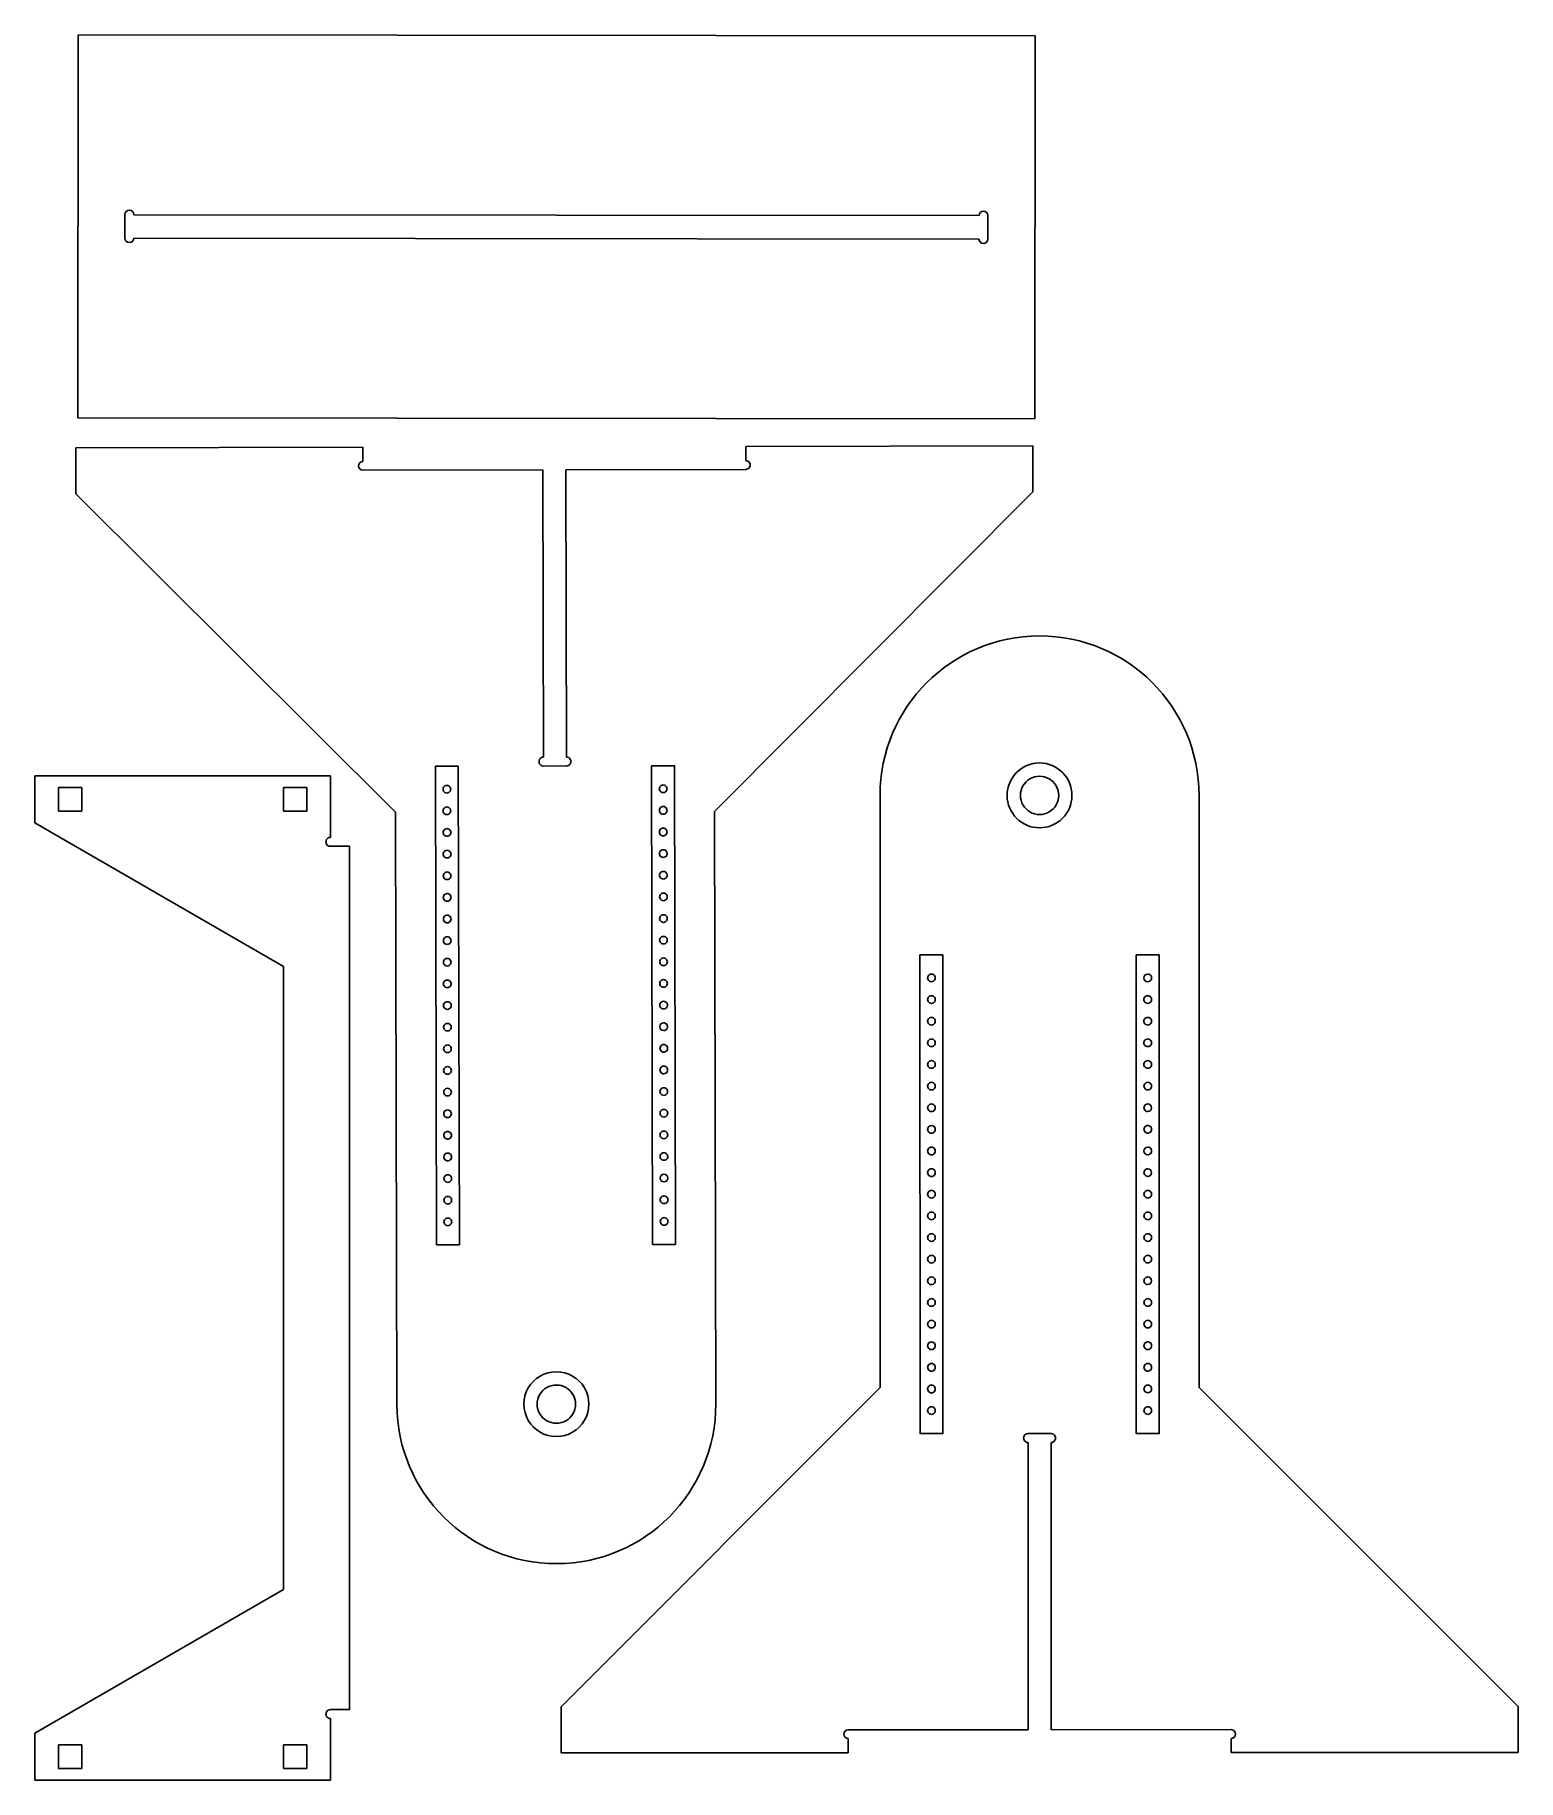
# Model space of a CAD drawing. Extents: x 77 to 3372, y 53 to 3929.
import ezdxf

# ---------------------------------------------------------------- set-up
doc = ezdxf.new("R2010")
doc.units = 0
for name, color, linetype in [('Holes', 7, 'CONTINUOUS'), ('Pocket', 7, 'CONTINUOUS'), ('Profile', 7, 'CONTINUOUS')]:
    doc.layers.add(name, color=color, linetype=linetype)

msp = doc.modelspace()

# ---------------------------------------------------------------- linework, layer by layer
at = {"layer": 'Holes', "color": 7}
for points in [[(992.449745, 2261.826899)], [(992.449745, 2261.826899)], [(1472.920069, 2262.866931)], [(1472.920069, 2262.866931)], [(992.55406, 2213.779941)], [(992.55406, 2213.779941)], [(1473.024384, 2214.819405)], [(1473.024384, 2214.819405)], [(2309.175061, 2197.008732)], [(2309.175061, 2197.008732)], [(992.658375, 2165.732982)], [(992.658375, 2165.732982)], [(1473.128699, 2166.772163)], [(1473.128699, 2166.772163)], [(992.76269, 2117.68574)], [(992.76269, 2117.68574)], [(1473.233014, 2118.724921)], [(1473.233014, 2118.724921)], [(992.867005, 2069.638214)], [(992.867005, 2069.638214)], [(1473.337329, 2070.677962)], [(1473.337329, 2070.677962)], [(992.97132, 2021.591539)], [(992.97132, 2021.591539)], [(1473.441644, 2022.631004)], [(1473.441644, 2022.631004)], [(993.075635, 1973.544297)], [(993.075635, 1973.544297)], [(1473.545958, 1974.583478)], [(1473.545958, 1974.583478)], [(993.17995, 1925.497055)], [(993.17995, 1925.497055)], [(1473.650273, 1926.536519)], [(1473.650273, 1926.536519)], [(993.283925, 1877.450096)], [(993.283925, 1877.450096)], [(1473.754588, 1878.489844)], [(1473.754588, 1878.489844)], [(993.38824, 1829.402854)], [(993.38824, 1829.402854)], [(1473.858903, 1830.442602)], [(1473.858903, 1830.442602)], [(2068.976296, 1825.643405)], [(2068.976296, 1825.643405)], [(2549.448632, 1825.69681)], [(2549.448632, 1825.69681)], [(993.492555, 1781.355612)], [(993.492555, 1781.355612)], [(1473.963218, 1782.395076)], [(1473.963218, 1782.395076)], [(2068.981966, 1777.59622)], [(2068.981966, 1777.59622)], [(2549.454302, 1777.649625)], [(2549.454302, 1777.649625)], [(993.596869, 1733.308653)], [(993.596869, 1733.308653)], [(1474.067533, 1734.348118)], [(1474.067533, 1734.348118)], [(2068.987635, 1729.548978)], [(2068.987635, 1729.548978)], [(2549.459971, 1729.602382)], [(2549.459971, 1729.602382)], [(993.701184, 1685.261411)], [(993.701184, 1685.261411)], [(1474.171848, 1686.300876)], [(1474.171848, 1686.300876)], [(2068.993304, 1681.501736)], [(2068.993304, 1681.501736)], [(2549.46564, 1681.55514)], [(2549.46564, 1681.55514)], [(993.805499, 1637.214169)], [(993.805499, 1637.214169)], [(1474.276163, 1638.253917)], [(1474.276163, 1638.253917)], [(2068.998973, 1633.454494)], [(2068.998973, 1633.454494)], [(2549.47131, 1633.507898)], [(2549.47131, 1633.507898)], [(993.909814, 1589.16721)], [(993.909814, 1589.16721)], [(1474.380478, 1590.206958)], [(1474.380478, 1590.206958)], [(2069.004643, 1585.407251)], [(2069.004643, 1585.407251)], [(2549.476979, 1585.460628)], [(2549.476979, 1585.460628)], [(994.014129, 1541.120252)], [(994.014129, 1541.120252)], [(1474.484793, 1542.159433)], [(1474.484793, 1542.159433)], [(2069.010312, 1537.359981)], [(2069.010312, 1537.359981)], [(2549.482648, 1537.413386)], [(2549.482648, 1537.413386)], [(994.118444, 1493.073009)], [(994.118444, 1493.073009)], [(1474.589108, 1494.112474)], [(1474.589108, 1494.112474)], [(2069.015981, 1489.312767)], [(2069.015981, 1489.312767)], [(2549.488317, 1489.366144)], [(2549.488317, 1489.366144)], [(994.222759, 1445.025767)], [(994.222759, 1445.025767)], [(1474.693423, 1446.065232)], [(1474.693423, 1446.065232)], [(2069.021651, 1441.265497)], [(2069.021651, 1441.265497)], [(2549.493987, 1441.318901)], [(2549.493987, 1441.318901)], [(994.327074, 1396.978525)], [(994.327074, 1396.978525)], [(1474.797738, 1398.018273)], [(1474.797738, 1398.018273)], [(2069.02732, 1393.218255)], [(2069.02732, 1393.218255)], [(2549.499656, 1393.271659)], [(2549.499656, 1393.271659)], [(994.431389, 1348.93185)], [(994.431389, 1348.93185)], [(1474.902053, 1349.971031)], [(1474.902053, 1349.971031)], [(2069.032989, 1345.171069)], [(2069.032989, 1345.171069)], [(2549.505325, 1345.224389)], [(2549.505325, 1345.224389)], [(994.535704, 1300.884324)], [(994.535704, 1300.884324)], [(1475.006368, 1301.924072)], [(1475.006368, 1301.924072)], [(2069.038658, 1297.123742)], [(2069.038658, 1297.123742)], [(2549.510995, 1297.177147)], [(2549.510995, 1297.177147)], [(2069.044328, 1249.0765)], [(2069.044328, 1249.0765)], [(2549.516664, 1249.129961)], [(2549.516664, 1249.129961)], [(2069.049997, 1201.029314)], [(2069.049997, 1201.029314)], [(2549.521993, 1201.082634)], [(2549.521993, 1201.082634)], [(2069.055666, 1152.982072)], [(2069.055666, 1152.982072)], [(2549.527662, 1153.035477)], [(2549.527662, 1153.035477)], [(2069.061336, 1104.934819)], [(2069.061336, 1104.934819)], [(2549.533332, 1104.988294)], [(2549.533332, 1104.988294)], [(2069.067005, 1056.887648)], [(2069.067005, 1056.887648)], [(2549.539001, 1056.94097)], [(2549.539001, 1056.94097)], [(2069.072674, 1008.840323)], [(2069.072674, 1008.840323)], [(2549.54467, 1008.893799)], [(2549.54467, 1008.893799)], [(2069.078343, 960.793075)], [(2069.078343, 960.793075)], [(2549.55034, 960.846551)], [(2549.55034, 960.846551)], [(1235.570548, 930.066481)], [(1235.570548, 930.066481)], [(2069.084013, 912.745904)], [(2069.084013, 912.745904)], [(2549.556009, 912.79923)], [(2549.556009, 912.79923)], [(2069.089682, 864.698582)], [(2069.089682, 864.698582)], [(2549.561678, 864.752057)], [(2549.561678, 864.752057)]]:
    msp.add_lwpolyline(points, close=True, dxfattribs=at)
for points in [[(985.053451, 2257.573076), (983.529196, 2254.931414), (983.536304, 2251.675775), (985.07208, 2249.040795)], [(985.053451, 2257.573076), (983.529196, 2254.931414), (983.536304, 2251.675775), (985.07208, 2249.040795)], [(992.449745, 2261.826899), (989.399891, 2261.837857), (986.577707, 2260.214738), (985.053451, 2257.573076)], [(992.449745, 2261.826899), (989.399891, 2261.837857), (986.577707, 2260.214738), (985.053451, 2257.573076)], [(985.07208, 2249.040795), (986.607857, 2246.405814), (989.437102, 2244.795033), (992.486879, 2244.819309)], [(985.07208, 2249.040795), (986.607857, 2246.405814), (989.437102, 2244.795033), (992.486879, 2244.819309)], [(999.864544, 2257.605414), (998.328767, 2260.240394), (995.499522, 2261.851175), (992.449745, 2261.826899)], [(999.864544, 2257.605414), (998.328767, 2260.240394), (995.499522, 2261.851175), (992.449745, 2261.826899)], [(992.486879, 2244.819309), (995.536733, 2244.808351), (998.358917, 2246.431471), (999.883173, 2249.073133)], [(992.486879, 2244.819309), (995.536733, 2244.808351), (998.358917, 2246.431471), (999.883173, 2249.073133)], [(999.883173, 2249.073133), (1001.407429, 2251.714794), (1001.40032, 2254.970434), (999.864544, 2257.605414)], [(999.883173, 2249.073133), (1001.407429, 2251.714794), (1001.40032, 2254.970434), (999.864544, 2257.605414)], [(1465.563915, 2258.599723), (1464.050176, 2255.965394), (1464.056821, 2252.723604), (1465.581348, 2250.095503)], [(1465.563915, 2258.599723), (1464.050176, 2255.965394), (1464.056821, 2252.723604), (1465.581348, 2250.095503)], [(1472.920069, 2262.866931), (1469.881804, 2262.860702), (1467.077653, 2261.234052), (1465.563915, 2258.599723)], [(1472.920069, 2262.866931), (1469.881804, 2262.860702), (1467.077653, 2261.234052), (1465.563915, 2258.599723)], [(1465.581348, 2250.095503), (1467.105874, 2247.467402), (1469.91667, 2245.852262), (1472.954935, 2245.85849)], [(1465.581348, 2250.095503), (1467.105874, 2247.467402), (1469.91667, 2245.852262), (1472.954935, 2245.85849)], [(1480.293656, 2258.629918), (1478.76913, 2261.258019), (1475.958334, 2262.873159), (1472.920069, 2262.866931)], [(1480.293656, 2258.629918), (1478.76913, 2261.258019), (1475.958334, 2262.873159), (1472.920069, 2262.866931)], [(1472.954935, 2245.85849), (1475.9932, 2245.864719), (1478.79735, 2247.491369), (1480.311089, 2250.125698)], [(1472.954935, 2245.85849), (1475.9932, 2245.864719), (1478.79735, 2247.491369), (1480.311089, 2250.125698)], [(1480.311089, 2250.125698), (1481.824828, 2252.760027), (1481.818182, 2256.001817), (1480.293656, 2258.629918)], [(1480.311089, 2250.125698), (1481.824828, 2252.760027), (1481.818182, 2256.001817), (1480.293656, 2258.629918)], [(2272.316845, 2260.794503), (2264.715092, 2247.633053), (2264.716714, 2231.414858), (2272.321099, 2218.254928)], [(2272.316845, 2260.794503), (2264.715092, 2247.633053), (2264.716714, 2231.414858), (2272.321099, 2218.254928)], [(2309.166557, 2282.04807), (2293.967534, 2282.058867), (2279.918597, 2273.955953), (2272.316845, 2260.794503)], [(2309.166557, 2282.04807), (2293.967534, 2282.058867), (2279.918597, 2273.955953), (2272.316845, 2260.794503)], [(2346.02052, 2260.801873), (2338.416135, 2273.961803), (2324.365578, 2282.061906), (2309.166557, 2282.04807)], [(2346.02052, 2260.801873), (2338.416135, 2273.961803), (2324.365578, 2282.061906), (2309.166557, 2282.04807)], [(2346.024774, 2218.262299), (2353.626526, 2231.423749), (2353.624904, 2247.641944), (2346.02052, 2260.801873)], [(2346.024774, 2218.262299), (2353.626526, 2231.423749), (2353.624904, 2247.641944), (2346.02052, 2260.801873)], [(985.197429, 2209.512336), (983.683748, 2206.877665), (983.690827, 2203.635544), (985.215998, 2201.007507)], [(985.197429, 2209.512336), (983.683748, 2206.877665), (983.690827, 2203.635544), (985.215998, 2201.007507)], [(992.55406, 2213.779941), (989.515527, 2213.773859), (986.711109, 2212.147008), (985.197429, 2209.512336)], [(992.55406, 2213.779941), (989.515527, 2213.773859), (986.711109, 2212.147008), (985.197429, 2209.512336)], [(999.929256, 2209.544501), (998.404086, 2212.172538), (995.592591, 2213.787127), (992.55406, 2213.779941)], [(999.929256, 2209.544501), (998.404086, 2212.172538), (995.592591, 2213.787127), (992.55406, 2213.779941)], [(999.947825, 2201.039671), (1001.461506, 2203.674343), (1001.454427, 2206.916464), (999.929256, 2209.544501)], [(999.947825, 2201.039671), (1001.461506, 2203.674343), (1001.454427, 2206.916464), (999.929256, 2209.544501)], [(1465.64485, 2210.560477), (1464.12487, 2207.922063), (1464.131532, 2204.672328), (1465.662317, 2202.040168)], [(1465.64485, 2210.560477), (1464.12487, 2207.922063), (1464.131532, 2204.672328), (1465.662317, 2202.040168)], [(1473.024384, 2214.819405), (1469.979461, 2214.823291), (1467.16483, 2213.198892), (1465.64485, 2210.560477)], [(1473.024384, 2214.819405), (1469.979461, 2214.823291), (1467.16483, 2213.198892), (1465.64485, 2210.560477)], [(1480.421317, 2210.590769), (1478.890532, 2213.22293), (1476.069265, 2214.835775), (1473.024384, 2214.819405)], [(1480.421317, 2210.590769), (1478.890532, 2213.22293), (1476.069265, 2214.835775), (1473.024384, 2214.819405)], [(1480.438784, 2202.070459), (1481.958764, 2204.708874), (1481.952102, 2207.958609), (1480.421317, 2210.590769)], [(1480.438784, 2202.070459), (1481.958764, 2204.708874), (1481.952102, 2207.958609), (1480.421317, 2210.590769)], [(2272.321099, 2218.254928), (2279.925483, 2205.094999), (2293.976041, 2196.994895), (2309.175061, 2197.008732)], [(2272.321099, 2218.254928), (2279.925483, 2205.094999), (2293.976041, 2196.994895), (2309.175061, 2197.008732)], [(2309.175061, 2197.008732), (2324.374084, 2196.997935), (2338.423021, 2205.100849), (2346.024774, 2218.262299)], [(2309.175061, 2197.008732), (2324.374084, 2196.997935), (2338.423021, 2205.100849), (2346.024774, 2218.262299)], [(985.215998, 2201.007507), (986.741168, 2198.37947), (989.552663, 2196.764881), (992.591194, 2196.772067)], [(985.215998, 2201.007507), (986.741168, 2198.37947), (989.552663, 2196.764881), (992.591194, 2196.772067)], [(992.591194, 2196.772067), (995.629727, 2196.778149), (998.434145, 2198.405), (999.947825, 2201.039671)], [(992.591194, 2196.772067), (995.629727, 2196.778149), (998.434145, 2198.405), (999.947825, 2201.039671)], [(1465.662317, 2202.040168), (1467.193101, 2199.408007), (1470.014368, 2197.795162), (1473.05925, 2197.811532)], [(1465.662317, 2202.040168), (1467.193101, 2199.408007), (1470.014368, 2197.795162), (1473.05925, 2197.811532)], [(1473.05925, 2197.811532), (1476.104173, 2197.807646), (1478.918804, 2199.432045), (1480.438784, 2202.070459)], [(1473.05925, 2197.811532), (1476.104173, 2197.807646), (1478.918804, 2199.432045), (1480.438784, 2202.070459)], [(985.301619, 2161.465307), (983.787913, 2158.830592), (983.794992, 2155.588416), (985.320188, 2152.960335)], [(985.301619, 2161.465307), (983.787913, 2158.830592), (983.794992, 2155.588416), (985.320188, 2152.960335)], [(992.658375, 2165.732982), (989.619791, 2165.726901), (986.815326, 2164.100023), (985.301619, 2161.465307)], [(992.658375, 2165.732982), (989.619791, 2165.726901), (986.815326, 2164.100023), (985.301619, 2161.465307)], [(985.320188, 2152.960335), (986.845385, 2150.332254), (989.656927, 2148.717638), (992.695509, 2148.724825)], [(985.320188, 2152.960335), (986.845385, 2150.332254), (989.656927, 2148.717638), (992.695509, 2148.724825)], [(1000.033696, 2161.497472), (998.508499, 2164.125553), (995.696957, 2165.740169), (992.658375, 2165.732982)], [(1000.033696, 2161.497472), (998.508499, 2164.125553), (995.696957, 2165.740169), (992.658375, 2165.732982)], [(992.695509, 2148.724825), (995.734093, 2148.730906), (998.538558, 2150.357784), (1000.052265, 2152.9925)], [(992.695509, 2148.724825), (995.734093, 2148.730906), (998.538558, 2150.357784), (1000.052265, 2152.9925)], [(1000.052265, 2152.9925), (1001.565971, 2155.627215), (1001.558892, 2158.869391), (1000.033696, 2161.497472)], [(1000.052265, 2152.9925), (1001.565971, 2155.627215), (1001.558892, 2158.869391), (1000.033696, 2161.497472)], [(1465.727297, 2162.520896), (1464.201477, 2159.878634), (1464.208155, 2156.621442), (1465.744795, 2153.985458)], [(1465.727297, 2162.520896), (1464.201477, 2159.878634), (1464.208155, 2156.621442), (1465.744795, 2153.985458)], [(1473.128699, 2166.772163), (1470.077552, 2166.785476), (1467.253117, 2165.163158), (1465.727297, 2162.520896)], [(1473.128699, 2166.772163), (1470.077552, 2166.785476), (1467.253117, 2165.163158), (1465.727297, 2162.520896)], [(1465.744795, 2153.985458), (1467.281435, 2151.349474), (1470.112498, 2149.73875), (1473.163565, 2149.764573)], [(1465.744795, 2153.985458), (1467.281435, 2151.349474), (1470.112498, 2149.73875), (1473.163565, 2149.764573)], [(1480.547468, 2162.551278), (1479.010828, 2165.187262), (1476.179765, 2166.797986), (1473.128699, 2166.772163)], [(1480.547468, 2162.551278), (1479.010828, 2165.187262), (1476.179765, 2166.797986), (1473.128699, 2166.772163)], [(1473.163565, 2149.764573), (1476.214712, 2149.75126), (1479.039147, 2151.373578), (1480.564966, 2154.01584)], [(1473.163565, 2149.764573), (1476.214712, 2149.75126), (1479.039147, 2151.373578), (1480.564966, 2154.01584)], [(1480.564966, 2154.01584), (1482.090786, 2156.658102), (1482.084109, 2159.915294), (1480.547468, 2162.551278)], [(1480.564966, 2154.01584), (1482.090786, 2156.658102), (1482.084109, 2159.915294), (1480.547468, 2162.551278)], [(985.381834, 2113.426478), (983.861703, 2110.787526), (983.868799, 2107.537147), (985.40044, 2104.904858)], [(985.381834, 2113.426478), (983.861703, 2110.787526), (983.868799, 2107.537147), (985.40044, 2104.904858)], [(992.76269, 2117.68574), (989.717226, 2117.690029), (986.901966, 2116.06543), (985.381834, 2113.426478)], [(992.76269, 2117.68574), (989.717226, 2117.690029), (986.901966, 2116.06543), (985.381834, 2113.426478)], [(985.40044, 2104.904858), (986.93208, 2102.27257), (989.754408, 2100.660279), (992.799824, 2100.677866)], [(985.40044, 2104.904858), (986.93208, 2102.27257), (989.754408, 2100.660279), (992.799824, 2100.677866)], [(1000.162074, 2113.458748), (998.630433, 2116.091037), (995.808106, 2117.703327), (992.76269, 2117.68574)], [(1000.162074, 2113.458748), (998.630433, 2116.091037), (995.808106, 2117.703327), (992.76269, 2117.68574)], [(992.799824, 2100.677866), (995.845287, 2100.673578), (998.660548, 2102.298177), (1000.18068, 2104.937129)], [(992.799824, 2100.677866), (995.845287, 2100.673578), (998.660548, 2102.298177), (1000.18068, 2104.937129)], [(1000.18068, 2104.937129), (1001.700811, 2107.57608), (1001.693715, 2110.826459), (1000.162074, 2113.458748)], [(1000.18068, 2104.937129), (1001.700811, 2107.57608), (1001.693715, 2110.826459), (1000.162074, 2113.458748)], [(1465.821098, 2114.477401), (1464.292464, 2111.833299), (1464.299149, 2108.572521), (1465.838611, 2105.934708)], [(1465.821098, 2114.477401), (1464.292464, 2111.833299), (1464.299149, 2108.572521), (1465.838611, 2105.934708)], [(1473.233014, 2118.724921), (1470.178888, 2118.742798), (1467.349732, 2117.121504), (1465.821098, 2114.477401)], [(1473.233014, 2118.724921), (1470.178888, 2118.742798), (1467.349732, 2117.121504), (1465.821098, 2114.477401)], [(1465.838611, 2105.934708), (1467.378074, 2103.296896), (1470.213853, 2101.687215), (1473.26788, 2101.717614)], [(1465.838611, 2105.934708), (1467.378074, 2103.296896), (1470.213853, 2101.687215), (1473.26788, 2101.717614)], [(1480.662282, 2114.507827), (1479.122819, 2117.14564), (1476.28704, 2118.75532), (1473.233014, 2118.724921)], [(1480.662282, 2114.507827), (1479.122819, 2117.14564), (1476.28704, 2118.75532), (1473.233014, 2118.724921)], [(1473.26788, 2101.717614), (1476.322005, 2101.699737), (1479.151161, 2103.321031), (1480.679795, 2105.965134)], [(1473.26788, 2101.717614), (1476.322005, 2101.699737), (1479.151161, 2103.321031), (1480.679795, 2105.965134)], [(1480.679795, 2105.965134), (1482.208429, 2108.609236), (1482.201745, 2111.870014), (1480.662282, 2114.507827)], [(1480.679795, 2105.965134), (1482.208429, 2108.609236), (1482.201745, 2111.870014), (1480.662282, 2114.507827)], [(985.473788, 2065.383329), (983.950353, 2062.742212), (983.957459, 2059.487624), (985.492412, 2056.853185)], [(985.473788, 2065.383329), (983.950353, 2062.742212), (983.957459, 2059.487624), (985.492412, 2056.853185)], [(992.867005, 2069.638214), (989.818028, 2069.647853), (986.997223, 2068.024446), (985.473788, 2065.383329)], [(992.867005, 2069.638214), (989.818028, 2069.647853), (986.997223, 2068.024446), (985.473788, 2065.383329)], [(985.492412, 2056.853185), (987.027366, 2054.218746), (989.855233, 2052.607671), (992.904139, 2052.630624)], [(985.492412, 2056.853185), (987.027366, 2054.218746), (989.855233, 2052.607671), (992.904139, 2052.630624)], [(1000.278731, 2065.415654), (998.743778, 2068.050093), (995.915911, 2069.661167), (992.867005, 2069.638214)], [(1000.278731, 2065.415654), (998.743778, 2068.050093), (995.915911, 2069.661167), (992.867005, 2069.638214)], [(992.904139, 2052.630624), (995.953116, 2052.620985), (998.773921, 2054.244393), (1000.297356, 2056.885509)], [(992.904139, 2052.630624), (995.953116, 2052.620985), (998.773921, 2054.244393), (1000.297356, 2056.885509)], [(1000.297356, 2056.885509), (1001.820791, 2059.526626), (1001.813685, 2062.781214), (1000.278731, 2065.415654)], [(1000.297356, 2056.885509), (1001.820791, 2059.526626), (1001.813685, 2062.781214), (1000.278731, 2065.415654)], [(1465.981297, 2066.410826), (1464.467584, 2063.77654), (1464.474229, 2060.534804), (1465.99873, 2057.906747)], [(1465.981297, 2066.410826), (1464.467584, 2063.77654), (1464.474229, 2060.534804), (1465.99873, 2057.906747)], [(1473.337329, 2070.677962), (1470.299114, 2070.671734), (1467.495011, 2069.045111), (1465.981297, 2066.410826)], [(1473.337329, 2070.677962), (1470.299114, 2070.671734), (1467.495011, 2069.045111), (1465.981297, 2066.410826)], [(1465.99873, 2057.906747), (1467.523231, 2055.27869), (1470.33398, 2053.663577), (1473.372195, 2053.669805)], [(1465.99873, 2057.906747), (1467.523231, 2055.27869), (1470.33398, 2053.663577), (1473.372195, 2053.669805)], [(1480.710793, 2066.44102), (1479.186292, 2069.069077), (1476.375543, 2070.68419), (1473.337329, 2070.677962)], [(1480.710793, 2066.44102), (1479.186292, 2069.069077), (1476.375543, 2070.68419), (1473.337329, 2070.677962)], [(1473.372195, 2053.669805), (1476.410409, 2053.676034), (1479.214513, 2055.302657), (1480.728226, 2057.936942)], [(1473.372195, 2053.669805), (1476.410409, 2053.676034), (1479.214513, 2055.302657), (1480.728226, 2057.936942)], [(1480.728226, 2057.936942), (1482.24194, 2060.571227), (1482.235294, 2063.812964), (1480.710793, 2066.44102)], [(1480.728226, 2057.936942), (1482.24194, 2060.571227), (1482.235294, 2063.812964), (1480.710793, 2066.44102)], [(985.614689, 2017.323935), (984.101008, 2014.689263), (984.108087, 2011.447142), (985.633257, 2008.819105)], [(985.614689, 2017.323935), (984.101008, 2014.689263), (984.108087, 2011.447142), (985.633257, 2008.819105)], [(992.97132, 2021.591539), (989.932786, 2021.585457), (987.128369, 2019.958606), (985.614689, 2017.323935)], [(992.97132, 2021.591539), (989.932786, 2021.585457), (987.128369, 2019.958606), (985.614689, 2017.323935)], [(1000.346516, 2017.356099), (998.821345, 2019.984136), (996.009851, 2021.598726), (992.97132, 2021.591539)], [(1000.346516, 2017.356099), (998.821345, 2019.984136), (996.009851, 2021.598726), (992.97132, 2021.591539)], [(1000.365085, 2008.85127), (1001.878766, 2011.485941), (1001.871687, 2014.728063), (1000.346516, 2017.356099)], [(1000.365085, 2008.85127), (1001.878766, 2011.485941), (1001.871687, 2014.728063), (1000.346516, 2017.356099)], [(1466.06211, 2018.372076), (1464.54213, 2015.733661), (1464.548792, 2012.483927), (1466.079576, 2009.851766)], [(1466.06211, 2018.372076), (1464.54213, 2015.733661), (1464.548792, 2012.483927), (1466.079576, 2009.851766)], [(1473.441644, 2022.631004), (1470.396721, 2022.63489), (1467.58209, 2021.01049), (1466.06211, 2018.372076)], [(1473.441644, 2022.631004), (1470.396721, 2022.63489), (1467.58209, 2021.01049), (1466.06211, 2018.372076)], [(1480.838577, 2018.402368), (1479.307792, 2021.034528), (1476.486525, 2022.647374), (1473.441644, 2022.631004)], [(1480.838577, 2018.402368), (1479.307792, 2021.034528), (1476.486525, 2022.647374), (1473.441644, 2022.631004)], [(1480.856043, 2009.882058), (1482.376023, 2012.520472), (1482.369361, 2015.770207), (1480.838577, 2018.402368)], [(1480.856043, 2009.882058), (1482.376023, 2012.520472), (1482.369361, 2015.770207), (1480.838577, 2018.402368)], [(985.633257, 2008.819105), (987.158428, 2006.191069), (989.969923, 2004.576479), (993.008454, 2004.583666)], [(985.633257, 2008.819105), (987.158428, 2006.191069), (989.969923, 2004.576479), (993.008454, 2004.583666)], [(993.008454, 2004.583666), (996.046987, 2004.589747), (998.851405, 2006.216598), (1000.365085, 2008.85127)], [(993.008454, 2004.583666), (996.046987, 2004.589747), (998.851405, 2006.216598), (1000.365085, 2008.85127)], [(1466.079576, 2009.851766), (1467.610361, 2007.219606), (1470.431628, 2005.60676), (1473.47651, 2005.62313)], [(1466.079576, 2009.851766), (1467.610361, 2007.219606), (1470.431628, 2005.60676), (1473.47651, 2005.62313)], [(1473.47651, 2005.62313), (1476.521433, 2005.619244), (1479.336063, 2007.243643), (1480.856043, 2009.882058)], [(1473.47651, 2005.62313), (1476.521433, 2005.619244), (1479.336063, 2007.243643), (1480.856043, 2009.882058)], [(985.694779, 1969.285035), (984.174648, 1966.646083), (984.181744, 1963.395704), (985.713385, 1960.763415)], [(985.694779, 1969.285035), (984.174648, 1966.646083), (984.181744, 1963.395704), (985.713385, 1960.763415)], [(993.075635, 1973.544297), (990.030171, 1973.548586), (987.214911, 1971.923987), (985.694779, 1969.285035)], [(993.075635, 1973.544297), (990.030171, 1973.548586), (987.214911, 1971.923987), (985.694779, 1969.285035)], [(985.713385, 1960.763415), (987.245025, 1958.131127), (990.067353, 1956.518836), (993.112769, 1956.536424)], [(985.713385, 1960.763415), (987.245025, 1958.131127), (990.067353, 1956.518836), (993.112769, 1956.536424)], [(1000.475019, 1969.317305), (998.943378, 1971.949594), (996.121051, 1973.561884), (993.075635, 1973.544297)], [(1000.475019, 1969.317305), (998.943378, 1971.949594), (996.121051, 1973.561884), (993.075635, 1973.544297)], [(993.112769, 1956.536424), (996.158232, 1956.532135), (998.973493, 1958.156734), (1000.493624, 1960.795686)], [(993.112769, 1956.536424), (996.158232, 1956.532135), (998.973493, 1958.156734), (1000.493624, 1960.795686)], [(1000.493624, 1960.795686), (1002.013756, 1963.434637), (1002.006659, 1966.685016), (1000.475019, 1969.317305)], [(1000.493624, 1960.795686), (1002.013756, 1963.434637), (1002.006659, 1966.685016), (1000.475019, 1969.317305)], [(1466.134043, 1970.335959), (1464.605409, 1967.691856), (1464.612094, 1964.431078), (1466.151556, 1961.793265)], [(1466.134043, 1970.335959), (1464.605409, 1967.691856), (1464.612094, 1964.431078), (1466.151556, 1961.793265)], [(1473.545958, 1974.583478), (1470.491833, 1974.601355), (1467.662677, 1972.980061), (1466.134043, 1970.335959)], [(1473.545958, 1974.583478), (1470.491833, 1974.601355), (1467.662677, 1972.980061), (1466.134043, 1970.335959)], [(1466.151556, 1961.793265), (1467.691019, 1959.155453), (1470.526798, 1957.545772), (1473.580825, 1957.576172)], [(1466.151556, 1961.793265), (1467.691019, 1959.155453), (1470.526798, 1957.545772), (1473.580825, 1957.576172)], [(1480.975227, 1970.366384), (1479.435764, 1973.004197), (1476.599985, 1974.613877), (1473.545958, 1974.583478)], [(1480.975227, 1970.366384), (1479.435764, 1973.004197), (1476.599985, 1974.613877), (1473.545958, 1974.583478)], [(1473.580825, 1957.576172), (1476.63495, 1957.558294), (1479.464106, 1959.179588), (1480.99274, 1961.823691)], [(1473.580825, 1957.576172), (1476.63495, 1957.558294), (1479.464106, 1959.179588), (1480.99274, 1961.823691)], [(1480.99274, 1961.823691), (1482.521374, 1964.467793), (1482.51469, 1967.728571), (1480.975227, 1970.366384)], [(1480.99274, 1961.823691), (1482.521374, 1964.467793), (1482.51469, 1967.728571), (1480.975227, 1970.366384)], [(985.799094, 1921.237793), (984.278962, 1918.598841), (984.286059, 1915.348462), (985.8177, 1912.716173)], [(985.799094, 1921.237793), (984.278962, 1918.598841), (984.286059, 1915.348462), (985.8177, 1912.716173)], [(993.17995, 1925.497055), (990.134486, 1925.501344), (987.319226, 1923.876744), (985.799094, 1921.237793)], [(993.17995, 1925.497055), (990.134486, 1925.501344), (987.319226, 1923.876744), (985.799094, 1921.237793)], [(985.8177, 1912.716173), (987.34934, 1910.083885), (990.171668, 1908.471594), (993.217084, 1908.489181)], [(985.8177, 1912.716173), (987.34934, 1910.083885), (990.171668, 1908.471594), (993.217084, 1908.489181)], [(1000.579334, 1921.270063), (999.047693, 1923.902352), (996.225366, 1925.514642), (993.17995, 1925.497055)], [(1000.579334, 1921.270063), (999.047693, 1923.902352), (996.225366, 1925.514642), (993.17995, 1925.497055)], [(993.217084, 1908.489181), (996.262547, 1908.484893), (999.077808, 1910.109492), (1000.597939, 1912.748443)], [(993.217084, 1908.489181), (996.262547, 1908.484893), (999.077808, 1910.109492), (1000.597939, 1912.748443)], [(1000.597939, 1912.748443), (1002.118071, 1915.387395), (1002.110974, 1918.637774), (1000.579334, 1921.270063)], [(1000.597939, 1912.748443), (1002.118071, 1915.387395), (1002.110974, 1918.637774), (1000.579334, 1921.270063)], [(1466.289276, 1922.271106), (1464.774259, 1919.635929), (1464.780962, 1916.39249), (1466.306859, 1913.763597)], [(1466.289276, 1922.271106), (1464.774259, 1919.635929), (1464.780962, 1916.39249), (1466.306859, 1913.763597)], [(1473.650273, 1926.536519), (1470.610632, 1926.532448), (1467.804294, 1924.906284), (1466.289276, 1922.271106)], [(1473.650273, 1926.536519), (1470.610632, 1926.532448), (1467.804294, 1924.906284), (1466.289276, 1922.271106)], [(1466.306859, 1913.763597), (1467.832755, 1911.134704), (1470.645791, 1909.520153), (1473.685423, 1909.528646)], [(1466.306859, 1913.763597), (1467.832755, 1911.134704), (1470.645791, 1909.520153), (1473.685423, 1909.528646)], [(1481.028838, 1922.301568), (1479.502941, 1924.930461), (1476.689906, 1926.545012), (1473.650273, 1926.536519)], [(1481.028838, 1922.301568), (1479.502941, 1924.930461), (1476.689906, 1926.545012), (1473.650273, 1926.536519)], [(1473.685423, 1909.528646), (1476.725065, 1909.532717), (1479.531403, 1911.158882), (1481.04642, 1913.794059)], [(1473.685423, 1909.528646), (1476.725065, 1909.532717), (1479.531403, 1911.158882), (1481.04642, 1913.794059)], [(1481.04642, 1913.794059), (1482.561437, 1916.429236), (1482.554734, 1919.672675), (1481.028838, 1922.301568)], [(1481.04642, 1913.794059), (1482.561437, 1916.429236), (1482.554734, 1919.672675), (1481.028838, 1922.301568)], [(985.927293, 1873.182492), (984.413613, 1870.54782), (984.420691, 1867.305699), (985.945862, 1864.677662)], [(985.927293, 1873.182492), (984.413613, 1870.54782), (984.420691, 1867.305699), (985.945862, 1864.677662)], [(993.283925, 1877.450096), (990.245391, 1877.444014), (987.440974, 1875.817163), (985.927293, 1873.182492)], [(993.283925, 1877.450096), (990.245391, 1877.444014), (987.440974, 1875.817163), (985.927293, 1873.182492)], [(985.945862, 1864.677662), (987.471033, 1862.049626), (990.282527, 1860.435036), (993.321058, 1860.442223)], [(985.945862, 1864.677662), (987.471033, 1862.049626), (990.282527, 1860.435036), (993.321058, 1860.442223)], [(1000.659121, 1873.214656), (999.13395, 1875.842693), (996.322456, 1877.457283), (993.283925, 1877.450096)], [(1000.659121, 1873.214656), (999.13395, 1875.842693), (996.322456, 1877.457283), (993.283925, 1877.450096)], [(993.321058, 1860.442223), (996.359592, 1860.448304), (999.164009, 1862.075155), (1000.67769, 1864.709827)], [(993.321058, 1860.442223), (996.359592, 1860.448304), (999.164009, 1862.075155), (1000.67769, 1864.709827)], [(1000.67769, 1864.709827), (1002.19137, 1867.344498), (1002.184292, 1870.58662), (1000.659121, 1873.214656)], [(1000.67769, 1864.709827), (1002.19137, 1867.344498), (1002.184292, 1870.58662), (1000.659121, 1873.214656)], [(1466.375076, 1874.230697), (1464.855134, 1871.592226), (1464.86185, 1868.342463), (1466.392684, 1865.710296)], [(1466.375076, 1874.230697), (1464.855134, 1871.592226), (1464.86185, 1868.342463), (1466.392684, 1865.710296)], [(1473.754588, 1878.489844), (1470.709636, 1878.493648), (1467.895018, 1876.869168), (1466.375076, 1874.230697)], [(1473.754588, 1878.489844), (1470.709636, 1878.493648), (1467.895018, 1876.869168), (1466.375076, 1874.230697)], [(1466.392684, 1865.710296), (1467.923519, 1863.07813), (1470.744827, 1861.465298), (1473.789738, 1861.481687)], [(1466.392684, 1865.710296), (1467.923519, 1863.07813), (1470.744827, 1861.465298), (1473.789738, 1861.481687)], [(1481.151642, 1874.261235), (1479.620808, 1876.893401), (1476.799499, 1878.506234), (1473.754588, 1878.489844)], [(1481.151642, 1874.261235), (1479.620808, 1876.893401), (1476.799499, 1878.506234), (1473.754588, 1878.489844)], [(1473.789738, 1861.481687), (1476.834691, 1861.477883), (1479.649309, 1863.102363), (1481.169251, 1865.740834)], [(1473.789738, 1861.481687), (1476.834691, 1861.477883), (1479.649309, 1863.102363), (1481.169251, 1865.740834)], [(1481.169251, 1865.740834), (1482.689192, 1868.379305), (1482.682476, 1871.629069), (1481.151642, 1874.261235)], [(1481.169251, 1865.740834), (1482.689192, 1868.379305), (1482.682476, 1871.629069), (1481.151642, 1874.261235)], [(986.013978, 1825.141319), (984.495603, 1822.503534), (984.502695, 1819.255404), (986.032573, 1816.624274)], [(986.013978, 1825.141319), (984.495603, 1822.503534), (984.502695, 1819.255404), (986.032573, 1816.624274)], [(993.38824, 1829.402854), (990.34466, 1829.404319), (987.532352, 1827.779105), (986.013978, 1825.141319)], [(993.38824, 1829.402854), (990.34466, 1829.404319), (987.532352, 1827.779105), (986.013978, 1825.141319)], [(1000.78104, 1825.173561), (999.251161, 1827.804691), (996.431783, 1829.417609), (993.38824, 1829.402854)], [(1000.78104, 1825.173561), (999.251161, 1827.804691), (996.431783, 1829.417609), (993.38824, 1829.402854)], [(1000.799635, 1816.656515), (1002.31801, 1819.294301), (1002.310918, 1822.54243), (1000.78104, 1825.173561)], [(1000.799635, 1816.656515), (1002.31801, 1819.294301), (1002.310918, 1822.54243), (1000.78104, 1825.173561)], [(1466.479247, 1826.183604), (1464.959241, 1823.545145), (1464.965903, 1820.295356), (1466.496713, 1817.663152)], [(1466.479247, 1826.183604), (1464.959241, 1823.545145), (1464.965903, 1820.295356), (1466.496713, 1817.663152)], [(1473.858903, 1830.442602), (1470.81393, 1830.446488), (1467.999252, 1828.822062), (1466.479247, 1826.183604)], [(1473.858903, 1830.442602), (1470.81393, 1830.446488), (1467.999252, 1828.822062), (1466.479247, 1826.183604)], [(1481.25596, 1826.213895), (1479.72515, 1828.8461), (1476.903835, 1830.458972), (1473.858903, 1830.442602)], [(1481.25596, 1826.213895), (1479.72515, 1828.8461), (1476.903835, 1830.458972), (1473.858903, 1830.442602)], [(1481.273426, 1817.693444), (1482.793432, 1820.331902), (1482.78677, 1823.581691), (1481.25596, 1826.213895)], [(1481.273426, 1817.693444), (1482.793432, 1820.331902), (1482.78677, 1823.581691), (1481.25596, 1826.213895)], [(2061.611659, 1838.399332), (2060.092574, 1835.7682), (2060.092574, 1832.526512), (2061.611659, 1829.895381)], [(2061.611659, 1838.399332), (2060.092574, 1835.7682), (2060.092574, 1832.526512), (2061.611659, 1829.895381)], [(2068.976296, 1842.651307), (2065.938127, 1842.651307), (2063.130743, 1841.030463), (2061.611659, 1838.399332)], [(2068.976296, 1842.651307), (2065.938127, 1842.651307), (2063.130743, 1841.030463), (2061.611659, 1838.399332)], [(2061.611659, 1829.895381), (2063.130743, 1827.264249), (2065.938127, 1825.643405), (2068.976296, 1825.643405)], [(2061.611659, 1829.895381), (2063.130743, 1827.264249), (2065.938127, 1825.643405), (2068.976296, 1825.643405)], [(2076.340934, 1838.399332), (2074.821849, 1841.030463), (2072.014465, 1842.651307), (2068.976296, 1842.651307)], [(2076.340934, 1838.399332), (2074.821849, 1841.030463), (2072.014465, 1842.651307), (2068.976296, 1842.651307)], [(2068.976296, 1825.643405), (2072.014465, 1825.643405), (2074.821849, 1827.264249), (2076.340934, 1829.895381)], [(2068.976296, 1825.643405), (2072.014465, 1825.643405), (2074.821849, 1827.264249), (2076.340934, 1829.895381)], [(2076.340934, 1829.895381), (2077.860018, 1832.526512), (2077.860018, 1835.7682), (2076.340934, 1838.399332)], [(2076.340934, 1829.895381), (2077.860018, 1832.526512), (2077.860018, 1835.7682), (2076.340934, 1838.399332)], [(2549.446393, 1842.704712), (2544.749791, 1842.704093), (2540.942944, 1838.896243), (2540.943562, 1834.199641)], [(2549.446393, 1842.704712), (2544.749791, 1842.704093), (2540.942944, 1838.896243), (2540.943562, 1834.199641)], [(2540.943562, 1834.199641), (2540.94418, 1829.503039), (2544.75203, 1825.696192), (2549.448632, 1825.69681)], [(2540.943562, 1834.199641), (2540.94418, 1829.503039), (2544.75203, 1825.696192), (2549.448632, 1825.69681)], [(2556.81159, 1838.453706), (2555.292159, 1841.084637), (2552.484562, 1842.705112), (2549.446393, 1842.704712)], [(2556.81159, 1838.453706), (2555.292159, 1841.084637), (2552.484562, 1842.705112), (2549.446393, 1842.704712)], [(2549.448632, 1825.69681), (2552.486801, 1825.69721), (2555.293972, 1827.318424), (2556.81271, 1829.949755)], [(2549.448632, 1825.69681), (2552.486801, 1825.69721), (2555.293972, 1827.318424), (2556.81271, 1829.949755)], [(2556.81271, 1829.949755), (2558.331448, 1832.581087), (2558.331021, 1835.822774), (2556.81159, 1838.453706)], [(2556.81271, 1829.949755), (2558.331448, 1832.581087), (2558.331021, 1835.822774), (2556.81159, 1838.453706)], [(986.032573, 1816.624274), (987.562452, 1813.993143), (990.38183, 1812.380226), (993.425373, 1812.394981)], [(986.032573, 1816.624274), (987.562452, 1813.993143), (990.38183, 1812.380226), (993.425373, 1812.394981)], [(993.425373, 1812.394981), (996.468953, 1812.393516), (999.281261, 1814.018729), (1000.799635, 1816.656515)], [(993.425373, 1812.394981), (996.468953, 1812.393516), (999.281261, 1814.018729), (1000.799635, 1816.656515)], [(1466.496713, 1817.663152), (1468.027523, 1815.030947), (1470.848837, 1813.418075), (1473.893769, 1813.434445)], [(1466.496713, 1817.663152), (1468.027523, 1815.030947), (1470.848837, 1813.418075), (1473.893769, 1813.434445)], [(1473.893769, 1813.434445), (1476.938743, 1813.430559), (1479.753421, 1815.054985), (1481.273426, 1817.693444)], [(1473.893769, 1813.434445), (1476.938743, 1813.430559), (1479.753421, 1815.054985), (1481.273426, 1817.693444)], [(2061.604403, 1790.356592), (2060.081869, 1787.723188), (2060.081869, 1784.477097), (2061.604403, 1781.843693)], [(2061.604403, 1790.356592), (2060.081869, 1787.723188), (2060.081869, 1784.477097), (2061.604403, 1781.843693)], [(2068.981966, 1794.604065), (2065.940108, 1794.609619), (2063.126937, 1792.989996), (2061.604403, 1790.356592)], [(2068.981966, 1794.604065), (2065.940108, 1794.609619), (2063.126937, 1792.989996), (2061.604403, 1790.356592)], [(2076.359528, 1790.356592), (2074.836994, 1792.989996), (2072.023823, 1794.609619), (2068.981966, 1794.604065)], [(2076.359528, 1790.356592), (2074.836994, 1792.989996), (2072.023823, 1794.609619), (2068.981966, 1794.604065)], [(2076.359528, 1781.843693), (2077.882062, 1784.477097), (2077.882062, 1787.723188), (2076.359528, 1790.356592)], [(2076.359528, 1781.843693), (2077.882062, 1784.477097), (2077.882062, 1787.723188), (2076.359528, 1790.356592)], [(2542.069705, 1790.410845), (2540.546097, 1787.7763), (2540.54653, 1784.52839), (2542.07084, 1781.894252)], [(2542.069705, 1790.410845), (2540.546097, 1787.7763), (2540.54653, 1784.52839), (2542.07084, 1781.894252)], [(2549.452034, 1794.657441), (2546.408656, 1794.664883), (2543.593312, 1793.04539), (2542.069705, 1790.410845)], [(2549.452034, 1794.657441), (2546.408656, 1794.664883), (2543.593312, 1793.04539), (2542.069705, 1790.410845)], [(2556.835496, 1790.412814), (2555.311186, 1793.046953), (2552.49541, 1794.665695), (2549.452034, 1794.657441)], [(2556.835496, 1790.412814), (2555.311186, 1793.046953), (2552.49541, 1794.665695), (2549.452034, 1794.657441)], [(2556.836631, 1781.896221), (2558.360238, 1784.530766), (2558.359805, 1787.778675), (2556.835496, 1790.412814)], [(2556.836631, 1781.896221), (2558.360238, 1784.530766), (2558.359805, 1787.778675), (2556.835496, 1790.412814)], [(986.111699, 1777.09635), (984.591567, 1774.457398), (984.598664, 1771.207019), (986.130304, 1768.57473)], [(986.111699, 1777.09635), (984.591567, 1774.457398), (984.598664, 1771.207019), (986.130304, 1768.57473)], [(993.492555, 1781.355612), (990.447091, 1781.359901), (987.631831, 1779.735302), (986.111699, 1777.09635)], [(993.492555, 1781.355612), (990.447091, 1781.359901), (987.631831, 1779.735302), (986.111699, 1777.09635)], [(986.130304, 1768.57473), (987.661945, 1765.942442), (990.484273, 1764.330151), (993.529688, 1764.347739)], [(986.130304, 1768.57473), (987.661945, 1765.942442), (990.484273, 1764.330151), (993.529688, 1764.347739)], [(1000.891939, 1777.12862), (999.360298, 1779.760909), (996.53797, 1781.373199), (993.492555, 1781.355612)], [(1000.891939, 1777.12862), (999.360298, 1779.760909), (996.53797, 1781.373199), (993.492555, 1781.355612)], [(993.529688, 1764.347739), (996.575152, 1764.34345), (999.390412, 1765.968049), (1000.910544, 1768.607001)], [(993.529688, 1764.347739), (996.575152, 1764.34345), (999.390412, 1765.968049), (1000.910544, 1768.607001)], [(1000.910544, 1768.607001), (1002.430676, 1771.245952), (1002.423579, 1774.496331), (1000.891939, 1777.12862)], [(1000.910544, 1768.607001), (1002.430676, 1771.245952), (1002.423579, 1774.496331), (1000.891939, 1777.12862)], [(1466.560681, 1778.144103), (1465.034583, 1775.501602), (1465.041315, 1772.243997), (1466.578323, 1769.607826)], [(1466.560681, 1778.144103), (1465.034583, 1775.501602), (1465.041315, 1772.243997), (1466.578323, 1769.607826)], [(1473.963218, 1782.395076), (1470.911727, 1782.408856), (1468.086779, 1780.786604), (1466.560681, 1778.144103)], [(1473.963218, 1782.395076), (1470.911727, 1782.408856), (1468.086779, 1780.786604), (1466.560681, 1778.144103)], [(1466.578323, 1769.607826), (1468.11533, 1766.971655), (1470.94696, 1765.361094), (1473.998368, 1765.387487)], [(1466.578323, 1769.607826), (1468.11533, 1766.971655), (1470.94696, 1765.361094), (1473.998368, 1765.387487)], [(1481.383264, 1778.174737), (1479.846256, 1780.810907), (1477.014626, 1782.421469), (1473.963218, 1782.395076)], [(1481.383264, 1778.174737), (1479.846256, 1780.810907), (1477.014626, 1782.421469), (1473.963218, 1782.395076)], [(1473.998368, 1765.387487), (1477.049859, 1765.373707), (1479.874808, 1766.995959), (1481.400905, 1769.63846)], [(1473.998368, 1765.387487), (1477.049859, 1765.373707), (1479.874808, 1766.995959), (1481.400905, 1769.63846)], [(1481.400905, 1769.63846), (1482.927003, 1772.280961), (1482.920271, 1775.538566), (1481.383264, 1778.174737)], [(1481.400905, 1769.63846), (1482.927003, 1772.280961), (1482.920271, 1775.538566), (1481.383264, 1778.174737)], [(2061.604403, 1781.843693), (2063.126937, 1779.210289), (2065.940108, 1777.590666), (2068.981966, 1777.59622)], [(2061.604403, 1781.843693), (2063.126937, 1779.210289), (2065.940108, 1777.590666), (2068.981966, 1777.59622)], [(2068.987635, 1746.556794), (2065.944251, 1746.564652), (2063.12868, 1744.945537), (2061.604715, 1742.311191)], [(2068.987635, 1746.556794), (2065.944251, 1746.564652), (2063.12868, 1744.945537), (2061.604715, 1742.311191)], [(2068.981966, 1777.59622), (2072.023823, 1777.590666), (2074.836994, 1779.210289), (2076.359528, 1781.843693)], [(2068.981966, 1777.59622), (2072.023823, 1777.590666), (2074.836994, 1779.210289), (2076.359528, 1781.843693)], [(2076.370555, 1742.311191), (2074.84659, 1744.945537), (2072.031019, 1746.564652), (2068.987635, 1746.556794)], [(2076.370555, 1742.311191), (2074.84659, 1744.945537), (2072.031019, 1746.564652), (2068.987635, 1746.556794)], [(2542.07084, 1781.894252), (2543.59515, 1779.260113), (2546.410926, 1777.641371), (2549.454302, 1777.649625)], [(2542.07084, 1781.894252), (2543.59515, 1779.260113), (2546.410926, 1777.641371), (2549.454302, 1777.649625)], [(2549.457732, 1746.610199), (2546.414353, 1746.617646), (2543.599006, 1744.998158), (2542.075395, 1742.363616)], [(2549.457732, 1746.610199), (2546.414353, 1746.617646), (2543.599006, 1744.998158), (2542.075395, 1742.363616)], [(2549.454302, 1777.649625), (2552.49768, 1777.642183), (2555.313024, 1779.261676), (2556.836631, 1781.896221)], [(2549.454302, 1777.649625), (2552.49768, 1777.642183), (2555.313024, 1779.261676), (2556.836631, 1781.896221)], [(2556.841187, 1742.36556), (2555.316881, 1744.999701), (2552.501108, 1746.618448), (2549.457732, 1746.610199)], [(2556.841187, 1742.36556), (2555.316881, 1744.999701), (2552.501108, 1746.618448), (2549.457732, 1746.610199)], [(986.216014, 1729.049391), (984.695882, 1726.410439), (984.702979, 1723.16006), (986.234619, 1720.527772)], [(986.216014, 1729.049391), (984.695882, 1726.410439), (984.702979, 1723.16006), (986.234619, 1720.527772)], [(993.596869, 1733.308653), (990.551406, 1733.312942), (987.736146, 1731.688343), (986.216014, 1729.049391)], [(993.596869, 1733.308653), (990.551406, 1733.312942), (987.736146, 1731.688343), (986.216014, 1729.049391)], [(986.234619, 1720.527772), (987.76626, 1717.895483), (990.588588, 1716.283193), (993.634003, 1716.30078)], [(986.234619, 1720.527772), (987.76626, 1717.895483), (990.588588, 1716.283193), (993.634003, 1716.30078)], [(1000.996253, 1729.081661), (999.464613, 1731.71395), (996.642285, 1733.32624), (993.596869, 1733.308653)], [(1000.996253, 1729.081661), (999.464613, 1731.71395), (996.642285, 1733.32624), (993.596869, 1733.308653)], [(993.634003, 1716.30078), (996.679467, 1716.296491), (999.494727, 1717.92109), (1001.014859, 1720.560042)], [(993.634003, 1716.30078), (996.679467, 1716.296491), (999.494727, 1717.92109), (1001.014859, 1720.560042)], [(1001.014859, 1720.560042), (1002.534991, 1723.198994), (1002.527894, 1726.449373), (1000.996253, 1729.081661)], [(1001.014859, 1720.560042), (1002.534991, 1723.198994), (1002.527894, 1726.449373), (1000.996253, 1729.081661)], [(1474.067533, 1734.348118), (1469.370939, 1734.338411), (1465.571465, 1730.523201), (1465.581171, 1725.826606)], [(1474.067533, 1734.348118), (1469.370939, 1734.338411), (1465.571465, 1730.523201), (1465.581171, 1725.826606)], [(1465.581171, 1725.826606), (1465.590878, 1721.130012), (1469.406088, 1717.330538), (1474.102683, 1717.340244)], [(1465.581171, 1725.826606), (1465.590878, 1721.130012), (1469.406088, 1717.330538), (1474.102683, 1717.340244)], [(1481.440946, 1730.11137), (1479.916426, 1732.739357), (1477.105697, 1734.354397), (1474.067533, 1734.348118)], [(1481.440946, 1730.11137), (1479.916426, 1732.739357), (1477.105697, 1734.354397), (1474.067533, 1734.348118)], [(1474.102683, 1717.340244), (1477.140847, 1717.346523), (1479.944876, 1718.973166), (1481.458521, 1721.607433)], [(1474.102683, 1717.340244), (1477.140847, 1717.346523), (1479.944876, 1718.973166), (1481.458521, 1721.607433)], [(1481.458521, 1721.607433), (1482.972165, 1724.2417), (1482.965465, 1727.483382), (1481.440946, 1730.11137)], [(1481.458521, 1721.607433), (1482.972165, 1724.2417), (1482.965465, 1727.483382), (1481.440946, 1730.11137)], [(2061.604715, 1742.311191), (2060.08075, 1739.676845), (2060.08075, 1736.428927), (2061.604715, 1733.794581)], [(2061.604715, 1742.311191), (2060.08075, 1739.676845), (2060.08075, 1736.428927), (2061.604715, 1733.794581)], [(2061.604715, 1733.794581), (2063.12868, 1731.160235), (2065.944251, 1729.54112), (2068.987635, 1729.548978)], [(2061.604715, 1733.794581), (2063.12868, 1731.160235), (2065.944251, 1729.54112), (2068.987635, 1729.548978)], [(2068.987635, 1729.548978), (2072.031019, 1729.54112), (2074.84659, 1731.160235), (2076.370555, 1733.794581)], [(2068.987635, 1729.548978), (2072.031019, 1729.54112), (2074.84659, 1731.160235), (2076.370555, 1733.794581)], [(2076.370555, 1733.794581), (2077.89452, 1736.428927), (2077.89452, 1739.676845), (2076.370555, 1742.311191)], [(2076.370555, 1733.794581), (2077.89452, 1736.428927), (2077.89452, 1739.676845), (2076.370555, 1742.311191)], [(2542.075395, 1742.363616), (2540.551783, 1739.729073), (2540.55221, 1736.481163), (2542.076516, 1733.847022)], [(2542.075395, 1742.363616), (2540.551783, 1739.729073), (2540.55221, 1736.481163), (2542.076516, 1733.847022)], [(2542.076516, 1733.847022), (2543.600821, 1731.212881), (2546.416595, 1729.594134), (2549.459971, 1729.602382)], [(2542.076516, 1733.847022), (2543.600821, 1731.212881), (2546.416595, 1729.594134), (2549.459971, 1729.602382)], [(2549.459971, 1729.602382), (2552.503349, 1729.594935), (2555.318696, 1731.214423), (2556.842308, 1733.848966)], [(2549.459971, 1729.602382), (2552.503349, 1729.594935), (2555.318696, 1731.214423), (2556.842308, 1733.848966)], [(2556.842308, 1733.848966), (2558.36592, 1736.483508), (2558.365492, 1739.731419), (2556.841187, 1742.36556)], [(2556.842308, 1733.848966), (2558.36592, 1736.483508), (2558.365492, 1739.731419), (2556.841187, 1742.36556)], [(986.344553, 1680.993807), (984.830873, 1678.359135), (984.837951, 1675.117014), (986.363122, 1672.488977)], [(986.344553, 1680.993807), (984.830873, 1678.359135), (984.837951, 1675.117014), (986.363122, 1672.488977)], [(993.701184, 1685.261411), (990.662651, 1685.255329), (987.858234, 1683.628478), (986.344553, 1680.993807)], [(993.701184, 1685.261411), (990.662651, 1685.255329), (987.858234, 1683.628478), (986.344553, 1680.993807)], [(986.363122, 1672.488977), (987.888293, 1669.860941), (990.699787, 1668.246351), (993.738318, 1668.253538)], [(986.363122, 1672.488977), (987.888293, 1669.860941), (990.699787, 1668.246351), (993.738318, 1668.253538)], [(1001.076381, 1681.025971), (999.55121, 1683.654008), (996.739715, 1685.268598), (993.701184, 1685.261411)], [(1001.076381, 1681.025971), (999.55121, 1683.654008), (996.739715, 1685.268598), (993.701184, 1685.261411)], [(993.738318, 1668.253538), (996.776852, 1668.259619), (999.581269, 1669.88647), (1001.09495, 1672.521142)], [(993.738318, 1668.253538), (996.776852, 1668.259619), (999.581269, 1669.88647), (1001.09495, 1672.521142)], [(1001.09495, 1672.521142), (1002.60863, 1675.155813), (1002.601552, 1678.397935), (1001.076381, 1681.025971)], [(1001.09495, 1672.521142), (1002.60863, 1675.155813), (1002.601552, 1678.397935), (1001.076381, 1681.025971)], [(1466.792314, 1682.041948), (1465.272334, 1679.403533), (1465.278996, 1676.153799), (1466.809781, 1673.521638)], [(1466.792314, 1682.041948), (1465.272334, 1679.403533), (1465.278996, 1676.153799), (1466.809781, 1673.521638)], [(1474.171848, 1686.300876), (1471.126925, 1686.304762), (1468.312294, 1684.680362), (1466.792314, 1682.041948)], [(1474.171848, 1686.300876), (1471.126925, 1686.304762), (1468.312294, 1684.680362), (1466.792314, 1682.041948)], [(1466.809781, 1673.521638), (1468.340566, 1670.889478), (1471.161833, 1669.276632), (1474.206714, 1669.293002)], [(1466.809781, 1673.521638), (1468.340566, 1670.889478), (1471.161833, 1669.276632), (1474.206714, 1669.293002)], [(1481.568781, 1682.07224), (1480.037997, 1684.7044), (1477.21673, 1686.317246), (1474.171848, 1686.300876)], [(1481.568781, 1682.07224), (1480.037997, 1684.7044), (1477.21673, 1686.317246), (1474.171848, 1686.300876)], [(1474.206714, 1669.293002), (1477.251637, 1669.289116), (1480.066268, 1670.913515), (1481.586248, 1673.55193)], [(1474.206714, 1669.293002), (1477.251637, 1669.289116), (1480.066268, 1670.913515), (1481.586248, 1673.55193)], [(1481.586248, 1673.55193), (1483.106228, 1676.190344), (1483.099566, 1679.440079), (1481.568781, 1682.07224)], [(1481.586248, 1673.55193), (1483.106228, 1676.190344), (1483.099566, 1679.440079), (1481.568781, 1682.07224)], [(2061.615742, 1694.262108), (2060.093208, 1691.628704), (2060.093208, 1688.382612), (2061.615742, 1685.749209)], [(2061.615742, 1694.262108), (2060.093208, 1691.628704), (2060.093208, 1688.382612), (2061.615742, 1685.749209)], [(2068.993304, 1698.509581), (2065.951447, 1698.515134), (2063.138276, 1696.895511), (2061.615742, 1694.262108)], [(2068.993304, 1698.509581), (2065.951447, 1698.515134), (2063.138276, 1696.895511), (2061.615742, 1694.262108)], [(2061.615742, 1685.749209), (2063.138276, 1683.115805), (2065.951447, 1681.496182), (2068.993304, 1681.501736)], [(2061.615742, 1685.749209), (2063.138276, 1683.115805), (2065.951447, 1681.496182), (2068.993304, 1681.501736)], [(2076.370866, 1694.262108), (2074.848332, 1696.895511), (2072.035161, 1698.515134), (2068.993304, 1698.509581)], [(2076.370866, 1694.262108), (2074.848332, 1696.895511), (2072.035161, 1698.515134), (2068.993304, 1698.509581)], [(2068.993304, 1681.501736), (2072.035161, 1681.496182), (2074.848332, 1683.115805), (2076.370866, 1685.749209)], [(2068.993304, 1681.501736), (2072.035161, 1681.496182), (2074.848332, 1683.115805), (2076.370866, 1685.749209)], [(2076.370866, 1685.749209), (2077.8934, 1688.382612), (2077.8934, 1691.628704), (2076.370866, 1694.262108)], [(2076.370866, 1685.749209), (2077.8934, 1688.382612), (2077.8934, 1691.628704), (2076.370866, 1694.262108)], [(2542.081064, 1694.316374), (2540.557452, 1691.681831), (2540.55788, 1688.433921), (2542.082185, 1685.79978)], [(2542.081064, 1694.316374), (2540.557452, 1691.681831), (2540.55788, 1688.433921), (2542.082185, 1685.79978)], [(2549.463401, 1698.562957), (2546.420023, 1698.570404), (2543.604676, 1696.950916), (2542.081064, 1694.316374)], [(2549.463401, 1698.562957), (2546.420023, 1698.570404), (2543.604676, 1696.950916), (2542.081064, 1694.316374)], [(2542.082185, 1685.79978), (2543.606491, 1683.165638), (2546.422264, 1681.546892), (2549.46564, 1681.55514)], [(2542.082185, 1685.79978), (2543.606491, 1683.165638), (2546.422264, 1681.546892), (2549.46564, 1681.55514)], [(2556.846856, 1694.318318), (2555.322551, 1696.952459), (2552.506777, 1698.571205), (2549.463401, 1698.562957)], [(2556.846856, 1694.318318), (2555.322551, 1696.952459), (2552.506777, 1698.571205), (2549.463401, 1698.562957)], [(2549.46564, 1681.55514), (2552.509019, 1681.547693), (2555.324366, 1683.167181), (2556.847977, 1685.801724)], [(2549.46564, 1681.55514), (2552.509019, 1681.547693), (2555.324366, 1683.167181), (2556.847977, 1685.801724)], [(2556.847977, 1685.801724), (2558.371589, 1688.436266), (2558.371162, 1691.684176), (2556.846856, 1694.318318)], [(2556.847977, 1685.801724), (2558.371589, 1688.436266), (2558.371162, 1691.684176), (2556.846856, 1694.318318)], [(986.410121, 1632.96003), (984.886109, 1630.31853), (984.893217, 1627.063204), (986.428749, 1624.428384)], [(986.410121, 1632.96003), (984.886109, 1630.31853), (984.893217, 1627.063204), (986.428749, 1624.428384)], [(993.805499, 1637.214169), (990.755906, 1637.224735), (987.934132, 1635.601529), (986.410121, 1632.96003)], [(993.805499, 1637.214169), (990.755906, 1637.224735), (987.934132, 1635.601529), (986.410121, 1632.96003)], [(1001.219384, 1632.992364), (999.683852, 1635.627183), (996.855017, 1637.238051), (993.805499, 1637.214169)], [(1001.219384, 1632.992364), (999.683852, 1635.627183), (996.855017, 1637.238051), (993.805499, 1637.214169)], [(1001.238012, 1624.460718), (1002.762023, 1627.102218), (1002.754916, 1630.357544), (1001.219384, 1632.992364)], [(1001.238012, 1624.460718), (1002.762023, 1627.102218), (1002.754916, 1630.357544), (1001.219384, 1632.992364)], [(1466.896774, 1633.994841), (1465.376857, 1631.356414), (1465.383573, 1628.106704), (1466.914382, 1625.474582)], [(1466.896774, 1633.994841), (1465.376857, 1631.356414), (1465.383573, 1628.106704), (1466.914382, 1625.474582)], [(1474.276163, 1638.253917), (1471.231261, 1638.257721), (1468.41669, 1636.633268), (1466.896774, 1633.994841)], [(1474.276163, 1638.253917), (1471.231261, 1638.257721), (1468.41669, 1636.633268), (1466.896774, 1633.994841)], [(1481.673094, 1634.025379), (1480.142285, 1636.657501), (1477.321023, 1638.270306), (1474.276163, 1638.253917)], [(1481.673094, 1634.025379), (1480.142285, 1636.657501), (1477.321023, 1638.270306), (1474.276163, 1638.253917)], [(1481.690702, 1625.50512), (1483.210619, 1628.143547), (1483.203903, 1631.393256), (1481.673094, 1634.025379)], [(1481.690702, 1625.50512), (1483.210619, 1628.143547), (1483.203903, 1631.393256), (1481.673094, 1634.025379)], [(2061.616053, 1646.216707), (2060.092088, 1643.582361), (2060.092088, 1640.334443), (2061.616053, 1637.700097)], [(2061.616053, 1646.216707), (2060.092088, 1643.582361), (2060.092088, 1640.334443), (2061.616053, 1637.700097)], [(2068.998973, 1650.46231), (2065.955589, 1650.470168), (2063.140018, 1648.851053), (2061.616053, 1646.216707)], [(2068.998973, 1650.46231), (2065.955589, 1650.470168), (2063.140018, 1648.851053), (2061.616053, 1646.216707)], [(2061.616053, 1637.700097), (2063.140018, 1635.065751), (2065.955589, 1633.446636), (2068.998973, 1633.454494)], [(2061.616053, 1637.700097), (2063.140018, 1635.065751), (2065.955589, 1633.446636), (2068.998973, 1633.454494)], [(2076.381893, 1646.216707), (2074.857928, 1648.851053), (2072.042357, 1650.470168), (2068.998973, 1650.46231)], [(2076.381893, 1646.216707), (2074.857928, 1648.851053), (2072.042357, 1650.470168), (2068.998973, 1650.46231)], [(2068.998973, 1633.454494), (2072.042357, 1633.446636), (2074.857928, 1635.065751), (2076.381893, 1637.700097)], [(2068.998973, 1633.454494), (2072.042357, 1633.446636), (2074.857928, 1635.065751), (2076.381893, 1637.700097)], [(2076.381893, 1637.700097), (2077.905858, 1640.334443), (2077.905858, 1643.582361), (2076.381893, 1646.216707)], [(2076.381893, 1637.700097), (2077.905858, 1640.334443), (2077.905858, 1643.582361), (2076.381893, 1646.216707)], [(2542.086712, 1646.269119), (2540.563105, 1643.634574), (2540.563538, 1640.386664), (2542.087848, 1637.752525)], [(2542.086712, 1646.269119), (2540.563105, 1643.634574), (2540.563538, 1640.386664), (2542.087848, 1637.752525)], [(2549.469042, 1650.515715), (2546.425664, 1650.523157), (2543.61032, 1648.903664), (2542.086712, 1646.269119)], [(2549.469042, 1650.515715), (2546.425664, 1650.523157), (2543.61032, 1648.903664), (2542.086712, 1646.269119)], [(2542.087848, 1637.752525), (2543.612158, 1635.118387), (2546.427934, 1633.499645), (2549.47131, 1633.507898)], [(2542.087848, 1637.752525), (2543.612158, 1635.118387), (2546.427934, 1633.499645), (2549.47131, 1633.507898)], [(2556.852504, 1646.271088), (2555.328194, 1648.905226), (2552.512418, 1650.523968), (2549.469042, 1650.515715)], [(2556.852504, 1646.271088), (2555.328194, 1648.905226), (2552.512418, 1650.523968), (2549.469042, 1650.515715)], [(2549.47131, 1633.507898), (2552.514688, 1633.500457), (2555.330032, 1635.119949), (2556.853639, 1637.754494)], [(2549.47131, 1633.507898), (2552.514688, 1633.500457), (2555.330032, 1635.119949), (2556.853639, 1637.754494)], [(2556.853639, 1637.754494), (2558.377246, 1640.389039), (2558.376813, 1643.636949), (2556.852504, 1646.271088)], [(2556.853639, 1637.754494), (2558.377246, 1640.389039), (2558.376813, 1643.636949), (2556.852504, 1646.271088)], [(986.428749, 1624.428384), (987.96428, 1621.793565), (990.793115, 1620.182697), (993.842633, 1620.206579)], [(986.428749, 1624.428384), (987.96428, 1621.793565), (990.793115, 1620.182697), (993.842633, 1620.206579)], [(993.909814, 1589.16721), (990.864351, 1589.171499), (988.04909, 1587.5469), (986.528959, 1584.907948)], [(993.909814, 1589.16721), (990.864351, 1589.171499), (988.04909, 1587.5469), (986.528959, 1584.907948)], [(993.842633, 1620.206579), (996.892227, 1620.196013), (999.714, 1621.819219), (1001.238012, 1624.460718)], [(993.842633, 1620.206579), (996.892227, 1620.196013), (999.714, 1621.819219), (1001.238012, 1624.460718)], [(1001.309198, 1584.940218), (999.777558, 1587.572507), (996.95523, 1589.184798), (993.909814, 1589.16721)], [(1001.309198, 1584.940218), (999.777558, 1587.572507), (996.95523, 1589.184798), (993.909814, 1589.16721)], [(1466.914382, 1625.474582), (1468.445191, 1622.84246), (1471.266452, 1621.229654), (1474.311313, 1621.246044)], [(1466.914382, 1625.474582), (1468.445191, 1622.84246), (1471.266452, 1621.229654), (1474.311313, 1621.246044)], [(1474.380478, 1590.206958), (1471.342264, 1590.20073), (1468.53816, 1588.574107), (1467.024447, 1585.939822)], [(1474.380478, 1590.206958), (1471.342264, 1590.20073), (1468.53816, 1588.574107), (1467.024447, 1585.939822)], [(1474.311313, 1621.246044), (1477.356215, 1621.24224), (1480.170786, 1622.866693), (1481.690702, 1625.50512)], [(1474.311313, 1621.246044), (1477.356215, 1621.24224), (1480.170786, 1622.866693), (1481.690702, 1625.50512)], [(1481.753943, 1585.970017), (1480.229441, 1588.598073), (1477.418693, 1590.213187), (1474.380478, 1590.206958)], [(1481.753943, 1585.970017), (1480.229441, 1588.598073), (1477.418693, 1590.213187), (1474.380478, 1590.206958)], [(2061.640005, 1598.163178), (2060.120921, 1595.532046), (2060.120921, 1592.290358), (2061.640005, 1589.659227)], [(2061.640005, 1598.163178), (2060.120921, 1595.532046), (2060.120921, 1592.290358), (2061.640005, 1589.659227)], [(2069.004643, 1602.415153), (2065.966474, 1602.415153), (2063.15909, 1600.794309), (2061.640005, 1598.163178)], [(2069.004643, 1602.415153), (2065.966474, 1602.415153), (2063.15909, 1600.794309), (2061.640005, 1598.163178)], [(2061.640005, 1589.659227), (2063.15909, 1587.028095), (2065.966474, 1585.407251), (2069.004643, 1585.407251)], [(2061.640005, 1589.659227), (2063.15909, 1587.028095), (2065.966474, 1585.407251), (2069.004643, 1585.407251)], [(2076.36928, 1598.163178), (2074.850196, 1600.794309), (2072.042812, 1602.415153), (2069.004643, 1602.415153)], [(2076.36928, 1598.163178), (2074.850196, 1600.794309), (2072.042812, 1602.415153), (2069.004643, 1602.415153)], [(2069.004643, 1585.407251), (2072.042812, 1585.407251), (2074.850196, 1587.028095), (2076.36928, 1589.659227)], [(2069.004643, 1585.407251), (2072.042812, 1585.407251), (2074.850196, 1587.028095), (2076.36928, 1589.659227)], [(2076.36928, 1589.659227), (2077.888365, 1592.290358), (2077.888365, 1595.532046), (2076.36928, 1598.163178)], [(2076.36928, 1589.659227), (2077.888365, 1592.290358), (2077.888365, 1595.532046), (2076.36928, 1598.163178)], [(2542.11065, 1598.215606), (2540.591909, 1595.58427), (2540.592336, 1592.342576), (2542.111769, 1589.711641)], [(2542.11065, 1598.215606), (2540.591909, 1595.58427), (2540.592336, 1592.342576), (2542.111769, 1589.711641)], [(2549.47474, 1602.468558), (2546.436565, 1602.468158), (2543.62939, 1600.846941), (2542.11065, 1598.215606)], [(2549.47474, 1602.468558), (2546.436565, 1602.468158), (2543.62939, 1600.846941), (2542.11065, 1598.215606)], [(2542.111769, 1589.711641), (2543.631203, 1587.080705), (2546.438805, 1585.460228), (2549.476979, 1585.460628)], [(2542.111769, 1589.711641), (2543.631203, 1587.080705), (2546.438805, 1585.460228), (2549.476979, 1585.460628)], [(2556.839949, 1598.217545), (2555.320516, 1600.848481), (2552.512914, 1602.468958), (2549.47474, 1602.468558)], [(2556.839949, 1598.217545), (2555.320516, 1600.848481), (2552.512914, 1602.468958), (2549.47474, 1602.468558)], [(2549.476979, 1585.460628), (2552.515153, 1585.461028), (2555.322328, 1587.082244), (2556.841069, 1589.71358)], [(2549.476979, 1585.460628), (2552.515153, 1585.461028), (2555.322328, 1587.082244), (2556.841069, 1589.71358)], [(2556.841069, 1589.71358), (2558.359809, 1592.344916), (2558.359383, 1595.586609), (2556.839949, 1598.217545)], [(2556.841069, 1589.71358), (2558.359809, 1592.344916), (2558.359383, 1595.586609), (2556.839949, 1598.217545)], [(986.528959, 1584.907948), (985.008827, 1582.268996), (985.015924, 1579.018618), (986.547564, 1576.386329)], [(986.528959, 1584.907948), (985.008827, 1582.268996), (985.015924, 1579.018618), (986.547564, 1576.386329)], [(986.547564, 1576.386329), (988.079205, 1573.75404), (990.901532, 1572.14175), (993.946948, 1572.159337)], [(986.547564, 1576.386329), (988.079205, 1573.75404), (990.901532, 1572.14175), (993.946948, 1572.159337)], [(993.946948, 1572.159337), (996.992412, 1572.155048), (999.807672, 1573.779647), (1001.327804, 1576.418599)], [(993.946948, 1572.159337), (996.992412, 1572.155048), (999.807672, 1573.779647), (1001.327804, 1576.418599)], [(1001.327804, 1576.418599), (1002.847936, 1579.057551), (1002.840839, 1582.30793), (1001.309198, 1584.940218)], [(1001.327804, 1576.418599), (1002.847936, 1579.057551), (1002.840839, 1582.30793), (1001.309198, 1584.940218)], [(1467.024447, 1585.939822), (1465.510733, 1583.305536), (1465.517379, 1580.0638), (1467.04188, 1577.435743)], [(1467.024447, 1585.939822), (1465.510733, 1583.305536), (1465.517379, 1580.0638), (1467.04188, 1577.435743)], [(1467.04188, 1577.435743), (1468.566381, 1574.807686), (1471.37713, 1573.192573), (1474.415344, 1573.198802)], [(1467.04188, 1577.435743), (1468.566381, 1574.807686), (1471.37713, 1573.192573), (1474.415344, 1573.198802)], [(1474.415344, 1573.198802), (1477.453559, 1573.20503), (1480.257662, 1574.831653), (1481.771376, 1577.465938)], [(1474.415344, 1573.198802), (1477.453559, 1573.20503), (1480.257662, 1574.831653), (1481.771376, 1577.465938)], [(1481.771376, 1577.465938), (1483.285089, 1580.100223), (1483.278444, 1583.34196), (1481.753943, 1585.970017)], [(1481.771376, 1577.465938), (1483.285089, 1580.100223), (1483.278444, 1583.34196), (1481.753943, 1585.970017)], [(2069.010312, 1554.367883), (2065.972143, 1554.367883), (2063.164759, 1552.747039), (2061.645675, 1550.115907)], [(2069.010312, 1554.367883), (2065.972143, 1554.367883), (2063.164759, 1552.747039), (2061.645675, 1550.115907)], [(2076.374949, 1550.115907), (2074.855865, 1552.747039), (2072.048481, 1554.367883), (2069.010312, 1554.367883)], [(2076.374949, 1550.115907), (2074.855865, 1552.747039), (2072.048481, 1554.367883), (2069.010312, 1554.367883)], [(2549.480409, 1554.421287), (2546.44224, 1554.420887), (2543.635069, 1552.799674), (2542.116331, 1550.168342)], [(2549.480409, 1554.421287), (2546.44224, 1554.420887), (2543.635069, 1552.799674), (2542.116331, 1550.168342)], [(2557.985479, 1545.918456), (2557.984861, 1550.615058), (2554.177011, 1554.421906), (2549.480409, 1554.421287)], [(2557.985479, 1545.918456), (2557.984861, 1550.615058), (2554.177011, 1554.421906), (2549.480409, 1554.421287)], [(986.657374, 1536.852577), (985.143667, 1534.217862), (985.150746, 1530.975686), (986.675943, 1528.347605)], [(986.657374, 1536.852577), (985.143667, 1534.217862), (985.150746, 1530.975686), (986.675943, 1528.347605)], [(994.014129, 1541.120252), (990.975545, 1541.114171), (988.17108, 1539.487293), (986.657374, 1536.852577)], [(994.014129, 1541.120252), (990.975545, 1541.114171), (988.17108, 1539.487293), (986.657374, 1536.852577)], [(986.675943, 1528.347605), (988.201139, 1525.719524), (991.012681, 1524.104908), (994.051263, 1524.112095)], [(986.675943, 1528.347605), (988.201139, 1525.719524), (991.012681, 1524.104908), (994.051263, 1524.112095)], [(1001.38945, 1536.884742), (999.864253, 1539.512822), (997.052711, 1541.127439), (994.014129, 1541.120252)], [(1001.38945, 1536.884742), (999.864253, 1539.512822), (997.052711, 1541.127439), (994.014129, 1541.120252)], [(994.051263, 1524.112095), (997.089848, 1524.118176), (999.894313, 1525.745054), (1001.408019, 1528.379769)], [(994.051263, 1524.112095), (997.089848, 1524.118176), (999.894313, 1525.745054), (1001.408019, 1528.379769)], [(1001.408019, 1528.379769), (1002.921725, 1531.014485), (1002.914646, 1534.256661), (1001.38945, 1536.884742)], [(1001.408019, 1528.379769), (1002.921725, 1531.014485), (1002.914646, 1534.256661), (1001.38945, 1536.884742)], [(1467.088495, 1537.906403), (1465.564037, 1535.265045), (1465.570711, 1532.009597), (1467.105985, 1529.374511)], [(1467.088495, 1537.906403), (1465.564037, 1535.265045), (1465.570711, 1532.009597), (1467.105985, 1529.374511)], [(1474.484793, 1542.159433), (1471.435101, 1542.170557), (1468.612953, 1540.547762), (1467.088495, 1537.906403)], [(1474.484793, 1542.159433), (1471.435101, 1542.170557), (1468.612953, 1540.547762), (1467.088495, 1537.906403)], [(1467.105985, 1529.374511), (1468.64126, 1526.739426), (1471.470038, 1525.128215), (1474.519659, 1525.151843)], [(1467.105985, 1529.374511), (1468.64126, 1526.739426), (1471.470038, 1525.128215), (1474.519659, 1525.151843)], [(1481.898467, 1537.936764), (1480.363192, 1540.57185), (1477.534414, 1542.183061), (1474.484793, 1542.159433)], [(1481.898467, 1537.936764), (1480.363192, 1540.57185), (1477.534414, 1542.183061), (1474.484793, 1542.159433)], [(1474.519659, 1525.151843), (1477.569351, 1525.140718), (1480.3915, 1526.763514), (1481.915958, 1529.404872)], [(1474.519659, 1525.151843), (1477.569351, 1525.140718), (1480.3915, 1526.763514), (1481.915958, 1529.404872)], [(1481.915958, 1529.404872), (1483.440415, 1532.046231), (1483.433742, 1535.301678), (1481.898467, 1537.936764)], [(1481.915958, 1529.404872), (1483.440415, 1532.046231), (1483.433742, 1535.301678), (1481.898467, 1537.936764)], [(2061.645675, 1550.115907), (2060.12659, 1547.484776), (2060.12659, 1544.243088), (2061.645675, 1541.611956)], [(2061.645675, 1550.115907), (2060.12659, 1547.484776), (2060.12659, 1544.243088), (2061.645675, 1541.611956)], [(2061.645675, 1541.611956), (2063.164759, 1538.980825), (2065.972143, 1537.359981), (2069.010312, 1537.359981)], [(2061.645675, 1541.611956), (2063.164759, 1538.980825), (2065.972143, 1537.359981), (2069.010312, 1537.359981)], [(2069.010312, 1537.359981), (2072.048481, 1537.359981), (2074.855865, 1538.980825), (2076.374949, 1541.611956)], [(2069.010312, 1537.359981), (2072.048481, 1537.359981), (2074.855865, 1538.980825), (2076.374949, 1541.611956)], [(2076.374949, 1541.611956), (2077.894034, 1544.243088), (2077.894034, 1547.484776), (2076.374949, 1550.115907)], [(2076.374949, 1541.611956), (2077.894034, 1544.243088), (2077.894034, 1547.484776), (2076.374949, 1550.115907)], [(2542.116331, 1550.168342), (2540.597593, 1547.537011), (2540.59802, 1544.295323), (2542.117451, 1541.664391)], [(2542.116331, 1550.168342), (2540.597593, 1547.537011), (2540.59802, 1544.295323), (2542.117451, 1541.664391)], [(2542.117451, 1541.664391), (2543.636882, 1539.03346), (2546.444479, 1537.412986), (2549.482648, 1537.413386)], [(2542.117451, 1541.664391), (2543.636882, 1539.03346), (2546.444479, 1537.412986), (2549.482648, 1537.413386)], [(2549.482648, 1537.413386), (2554.179251, 1537.414004), (2557.986098, 1541.221854), (2557.985479, 1545.918456)], [(2549.482648, 1537.413386), (2554.179251, 1537.414004), (2557.986098, 1541.221854), (2557.985479, 1545.918456)], [(986.761813, 1488.805405), (985.248132, 1486.170734), (985.255211, 1482.928612), (986.780382, 1480.300576)], [(986.761813, 1488.805405), (985.248132, 1486.170734), (985.255211, 1482.928612), (986.780382, 1480.300576)], [(994.118444, 1493.073009), (991.079911, 1493.066928), (988.275493, 1491.440077), (986.761813, 1488.805405)], [(994.118444, 1493.073009), (991.079911, 1493.066928), (988.275493, 1491.440077), (986.761813, 1488.805405)], [(986.780382, 1480.300576), (988.305553, 1477.672539), (991.117047, 1476.05795), (994.155578, 1476.065136)], [(986.780382, 1480.300576), (988.305553, 1477.672539), (991.117047, 1476.05795), (994.155578, 1476.065136)], [(1001.493641, 1488.83757), (999.96847, 1491.465606), (997.156975, 1493.080196), (994.118444, 1493.073009)], [(1001.493641, 1488.83757), (999.96847, 1491.465606), (997.156975, 1493.080196), (994.118444, 1493.073009)], [(994.155578, 1476.065136), (997.194112, 1476.071218), (999.998529, 1477.698069), (1001.512209, 1480.33274)], [(994.155578, 1476.065136), (997.194112, 1476.071218), (999.998529, 1477.698069), (1001.512209, 1480.33274)], [(1001.512209, 1480.33274), (1003.02589, 1482.967412), (1003.018811, 1486.209533), (1001.493641, 1488.83757)], [(1001.512209, 1480.33274), (1003.02589, 1482.967412), (1003.018811, 1486.209533), (1001.493641, 1488.83757)], [(1467.194951, 1489.858705), (1465.671065, 1487.217726), (1465.677737, 1483.96301), (1467.212439, 1481.328301)], [(1467.194951, 1489.858705), (1465.671065, 1487.217726), (1465.677737, 1483.96301), (1467.212439, 1481.328301)], [(1474.589108, 1494.112474), (1471.540027, 1494.12268), (1468.718838, 1492.499684), (1467.194951, 1489.858705)], [(1474.589108, 1494.112474), (1471.540027, 1494.12268), (1468.718838, 1492.499684), (1467.194951, 1489.858705)], [(1467.212439, 1481.328301), (1468.747141, 1478.693592), (1471.57496, 1477.082177), (1474.623974, 1477.104884)], [(1467.212439, 1481.328301), (1468.747141, 1478.693592), (1471.57496, 1477.082177), (1474.623974, 1477.104884)], [(1482.000643, 1489.889057), (1480.465941, 1492.523766), (1477.638122, 1494.135181), (1474.589108, 1494.112474)], [(1482.000643, 1489.889057), (1480.465941, 1492.523766), (1477.638122, 1494.135181), (1474.589108, 1494.112474)], [(1474.623974, 1477.104884), (1477.673056, 1477.094678), (1480.494244, 1478.717674), (1482.018131, 1481.358653)], [(1474.623974, 1477.104884), (1477.673056, 1477.094678), (1480.494244, 1478.717674), (1482.018131, 1481.358653)], [(1482.018131, 1481.358653), (1483.542018, 1483.999632), (1483.535345, 1487.254348), (1482.000643, 1489.889057)], [(1482.018131, 1481.358653), (1483.542018, 1483.999632), (1483.535345, 1487.254348), (1482.000643, 1489.889057)], [(2061.638669, 1502.07307), (2060.116202, 1499.439708), (2060.116202, 1496.1937), (2061.638669, 1493.560338)], [(2061.638669, 1502.07307), (2060.116202, 1499.439708), (2060.116202, 1496.1937), (2061.638669, 1493.560338)], [(2069.015981, 1506.32064), (2065.974194, 1506.326082), (2063.161135, 1504.706432), (2061.638669, 1502.07307)], [(2069.015981, 1506.32064), (2065.974194, 1506.326082), (2063.161135, 1504.706432), (2061.638669, 1502.07307)], [(2061.638669, 1493.560338), (2063.161135, 1490.926976), (2065.974194, 1489.307326), (2069.015981, 1489.312767)], [(2061.638669, 1493.560338), (2063.161135, 1490.926976), (2065.974194, 1489.307326), (2069.015981, 1489.312767)], [(2076.393294, 1502.07307), (2074.870827, 1504.706432), (2072.057769, 1506.326082), (2069.015981, 1506.32064)], [(2076.393294, 1502.07307), (2074.870827, 1504.706432), (2072.057769, 1506.326082), (2069.015981, 1506.32064)], [(2069.015981, 1489.312767), (2072.057769, 1489.307326), (2074.870827, 1490.926976), (2076.393294, 1493.560338)], [(2069.015981, 1489.312767), (2072.057769, 1489.307326), (2074.870827, 1490.926976), (2076.393294, 1493.560338)], [(2076.393294, 1493.560338), (2077.915761, 1496.1937), (2077.915761, 1499.439708), (2076.393294, 1502.07307)], [(2076.393294, 1493.560338), (2077.915761, 1496.1937), (2077.915761, 1499.439708), (2076.393294, 1502.07307)], [(2542.121979, 1502.121088), (2540.603246, 1499.489754), (2540.603678, 1496.248066), (2542.123113, 1493.617137)], [(2542.121979, 1502.121088), (2540.603246, 1499.489754), (2540.603678, 1496.248066), (2542.123113, 1493.617137)], [(2549.48605, 1506.374045), (2546.447881, 1506.37364), (2543.640713, 1504.752422), (2542.121979, 1502.121088)], [(2549.48605, 1506.374045), (2546.447881, 1506.37364), (2543.640713, 1504.752422), (2542.121979, 1502.121088)], [(2542.123113, 1493.617137), (2543.642548, 1490.986208), (2546.450149, 1489.365738), (2549.488317, 1489.366144)], [(2542.123113, 1493.617137), (2543.642548, 1490.986208), (2546.450149, 1489.365738), (2549.488317, 1489.366144)], [(2556.851254, 1502.123052), (2555.331819, 1504.753981), (2552.524219, 1506.37445), (2549.48605, 1506.374045)], [(2556.851254, 1502.123052), (2555.331819, 1504.753981), (2552.524219, 1506.37445), (2549.48605, 1506.374045)], [(2549.488317, 1489.366144), (2552.526486, 1489.366549), (2555.333654, 1490.987767), (2556.852388, 1493.619101)], [(2549.488317, 1489.366144), (2552.526486, 1489.366549), (2555.333654, 1490.987767), (2556.852388, 1493.619101)], [(2556.852388, 1493.619101), (2558.371122, 1496.250435), (2558.370689, 1499.492123), (2556.851254, 1502.123052)], [(2556.852388, 1493.619101), (2558.371122, 1496.250435), (2558.370689, 1499.492123), (2556.851254, 1502.123052)], [(986.829542, 1440.770882), (985.306107, 1438.129765), (985.313213, 1434.875177), (986.848167, 1432.240738)], [(986.829542, 1440.770882), (985.306107, 1438.129765), (985.313213, 1434.875177), (986.848167, 1432.240738)], [(994.222759, 1445.025767), (991.173782, 1445.035406), (988.352977, 1443.411999), (986.829542, 1440.770882)], [(994.222759, 1445.025767), (991.173782, 1445.035406), (988.352977, 1443.411999), (986.829542, 1440.770882)], [(1001.634486, 1440.803207), (1000.099532, 1443.437646), (997.271665, 1445.04872), (994.222759, 1445.025767)], [(1001.634486, 1440.803207), (1000.099532, 1443.437646), (997.271665, 1445.04872), (994.222759, 1445.025767)], [(1001.65311, 1432.273063), (1003.176545, 1434.91418), (1003.169439, 1438.168768), (1001.634486, 1440.803207)], [(1001.65311, 1432.273063), (1003.176545, 1434.91418), (1003.169439, 1438.168768), (1001.634486, 1440.803207)], [(1467.313889, 1441.806304), (1465.793909, 1439.16789), (1465.800571, 1435.918155), (1467.331356, 1433.285994)], [(1467.313889, 1441.806304), (1465.793909, 1439.16789), (1465.800571, 1435.918155), (1467.331356, 1433.285994)], [(1474.693423, 1446.065232), (1471.6485, 1446.069118), (1468.833869, 1444.444719), (1467.313889, 1441.806304)], [(1474.693423, 1446.065232), (1471.6485, 1446.069118), (1468.833869, 1444.444719), (1467.313889, 1441.806304)], [(1482.090356, 1441.836596), (1480.559572, 1444.468756), (1477.738304, 1446.081602), (1474.693423, 1446.065232)], [(1482.090356, 1441.836596), (1480.559572, 1444.468756), (1477.738304, 1446.081602), (1474.693423, 1446.065232)], [(1482.107823, 1433.316286), (1483.627803, 1435.954701), (1483.621141, 1439.204435), (1482.090356, 1441.836596)], [(1482.107823, 1433.316286), (1483.627803, 1435.954701), (1483.621141, 1439.204435), (1482.090356, 1441.836596)], [(2061.657013, 1454.021423), (2060.137929, 1451.390291), (2060.137929, 1448.148604), (2061.657013, 1445.517472)], [(2061.657013, 1454.021423), (2060.137929, 1451.390291), (2060.137929, 1448.148604), (2061.657013, 1445.517472)], [(2069.021651, 1458.273398), (2065.983482, 1458.273398), (2063.176098, 1456.652554), (2061.657013, 1454.021423)], [(2069.021651, 1458.273398), (2065.983482, 1458.273398), (2063.176098, 1456.652554), (2061.657013, 1454.021423)], [(2061.657013, 1445.517472), (2063.176098, 1442.886341), (2065.983482, 1441.265497), (2069.021651, 1441.265497)], [(2061.657013, 1445.517472), (2063.176098, 1442.886341), (2065.983482, 1441.265497), (2069.021651, 1441.265497)], [(2076.386288, 1454.021423), (2074.867204, 1456.652554), (2072.05982, 1458.273398), (2069.021651, 1458.273398)], [(2076.386288, 1454.021423), (2074.867204, 1456.652554), (2072.05982, 1458.273398), (2069.021651, 1458.273398)], [(2069.021651, 1441.265497), (2072.05982, 1441.265497), (2074.867204, 1442.886341), (2076.386288, 1445.517472)], [(2069.021651, 1441.265497), (2072.05982, 1441.265497), (2074.867204, 1442.886341), (2076.386288, 1445.517472)], [(2076.386288, 1445.517472), (2077.905373, 1448.148604), (2077.905373, 1451.390291), (2076.386288, 1454.021423)], [(2076.386288, 1445.517472), (2077.905373, 1448.148604), (2077.905373, 1451.390291), (2076.386288, 1454.021423)], [(2549.491747, 1458.326803), (2544.795145, 1458.326185), (2540.988298, 1454.518335), (2540.988916, 1449.821732)], [(2549.491747, 1458.326803), (2544.795145, 1458.326185), (2540.988298, 1454.518335), (2540.988916, 1449.821732)], [(2540.988916, 1449.821732), (2540.989535, 1445.12513), (2544.797384, 1441.318283), (2549.493987, 1441.318901)], [(2540.988916, 1449.821732), (2540.989535, 1445.12513), (2544.797384, 1441.318283), (2549.493987, 1441.318901)], [(2556.856945, 1454.075797), (2555.337514, 1456.706729), (2552.529916, 1458.327203), (2549.491747, 1458.326803)], [(2556.856945, 1454.075797), (2555.337514, 1456.706729), (2552.529916, 1458.327203), (2549.491747, 1458.326803)], [(2549.493987, 1441.318901), (2552.532156, 1441.319301), (2555.339326, 1442.940515), (2556.858064, 1445.571847)], [(2549.493987, 1441.318901), (2552.532156, 1441.319301), (2555.339326, 1442.940515), (2556.858064, 1445.571847)], [(2556.858064, 1445.571847), (2558.376802, 1448.203178), (2558.376376, 1451.444866), (2556.856945, 1454.075797)], [(2556.858064, 1445.571847), (2558.376802, 1448.203178), (2558.376376, 1451.444866), (2556.856945, 1454.075797)], [(986.848167, 1432.240738), (988.38312, 1429.606299), (991.210987, 1427.995225), (994.259893, 1428.018178)], [(986.848167, 1432.240738), (988.38312, 1429.606299), (991.210987, 1427.995225), (994.259893, 1428.018178)], [(994.327074, 1396.978525), (991.278097, 1396.988164), (988.457292, 1395.364757), (986.933857, 1392.72364)], [(994.327074, 1396.978525), (991.278097, 1396.988164), (988.457292, 1395.364757), (986.933857, 1392.72364)], [(994.259893, 1428.018178), (997.30887, 1428.008538), (1000.129675, 1429.631946), (1001.65311, 1432.273063)], [(994.259893, 1428.018178), (997.30887, 1428.008538), (1000.129675, 1429.631946), (1001.65311, 1432.273063)], [(1001.738801, 1392.755965), (1000.203847, 1395.390404), (997.37598, 1397.001478), (994.327074, 1396.978525)], [(1001.738801, 1392.755965), (1000.203847, 1395.390404), (997.37598, 1397.001478), (994.327074, 1396.978525)], [(1474.797738, 1398.018273), (1470.101143, 1398.008645), (1466.301606, 1394.193498), (1466.311234, 1389.496904)], [(1474.797738, 1398.018273), (1470.101143, 1398.008645), (1466.301606, 1394.193498), (1466.311234, 1389.496904)], [(1467.331356, 1433.285994), (1468.862141, 1430.653834), (1471.683408, 1429.040988), (1474.728289, 1429.057359)], [(1467.331356, 1433.285994), (1468.862141, 1430.653834), (1471.683408, 1429.040988), (1474.728289, 1429.057359)], [(1474.728289, 1429.057359), (1477.773212, 1429.053472), (1480.587843, 1430.677872), (1482.107823, 1433.316286)], [(1474.728289, 1429.057359), (1477.773212, 1429.053472), (1480.587843, 1430.677872), (1482.107823, 1433.316286)], [(1483.319108, 1389.53177), (1483.30948, 1394.228364), (1479.494332, 1398.027901), (1474.797738, 1398.018273)], [(1483.319108, 1389.53177), (1483.30948, 1394.228364), (1479.494332, 1398.027901), (1474.797738, 1398.018273)], [(2061.662682, 1405.974181), (2060.143598, 1403.343049), (2060.143598, 1400.101361), (2061.662682, 1397.47023)], [(2061.662682, 1405.974181), (2060.143598, 1403.343049), (2060.143598, 1400.101361), (2061.662682, 1397.47023)], [(2069.02732, 1410.226156), (2065.989151, 1410.226156), (2063.181767, 1408.605312), (2061.662682, 1405.974181)], [(2069.02732, 1410.226156), (2065.989151, 1410.226156), (2063.181767, 1408.605312), (2061.662682, 1405.974181)], [(2061.662682, 1397.47023), (2063.181767, 1394.839098), (2065.989151, 1393.218255), (2069.02732, 1393.218255)], [(2061.662682, 1397.47023), (2063.181767, 1394.839098), (2065.989151, 1393.218255), (2069.02732, 1393.218255)], [(2076.391957, 1405.974181), (2074.872873, 1408.605312), (2072.065489, 1410.226156), (2069.02732, 1410.226156)], [(2076.391957, 1405.974181), (2074.872873, 1408.605312), (2072.065489, 1410.226156), (2069.02732, 1410.226156)], [(2069.02732, 1393.218255), (2072.065489, 1393.218255), (2074.872873, 1394.839098), (2076.391957, 1397.47023)], [(2069.02732, 1393.218255), (2072.065489, 1393.218255), (2074.872873, 1394.839098), (2076.391957, 1397.47023)], [(2076.391957, 1397.47023), (2077.911042, 1400.101361), (2077.911042, 1403.343049), (2076.391957, 1405.974181)], [(2076.391957, 1397.47023), (2077.911042, 1400.101361), (2077.911042, 1403.343049), (2076.391957, 1405.974181)], [(2542.133318, 1406.026603), (2540.614584, 1403.395269), (2540.615016, 1400.153582), (2542.134452, 1397.522653)], [(2542.133318, 1406.026603), (2540.614584, 1403.395269), (2540.615016, 1400.153582), (2542.134452, 1397.522653)], [(2549.497388, 1410.279561), (2546.459219, 1410.279156), (2543.652052, 1408.657938), (2542.133318, 1406.026603)], [(2549.497388, 1410.279561), (2546.459219, 1410.279156), (2543.652052, 1408.657938), (2542.133318, 1406.026603)], [(2542.134452, 1397.522653), (2543.653887, 1394.891724), (2546.461487, 1393.271254), (2549.499656, 1393.271659)], [(2542.134452, 1397.522653), (2543.653887, 1394.891724), (2546.461487, 1393.271254), (2549.499656, 1393.271659)], [(2558.002473, 1401.776744), (2558.001847, 1406.473346), (2554.193991, 1410.280187), (2549.497388, 1410.279561)], [(2558.002473, 1401.776744), (2558.001847, 1406.473346), (2554.193991, 1410.280187), (2549.497388, 1410.279561)], [(2549.499656, 1393.271659), (2554.196258, 1393.272286), (2558.003099, 1397.080142), (2558.002473, 1401.776744)], [(2549.499656, 1393.271659), (2554.196258, 1393.272286), (2558.003099, 1397.080142), (2558.002473, 1401.776744)], [(986.933857, 1392.72364), (985.410422, 1390.082523), (985.417528, 1386.827935), (986.952482, 1384.193496)], [(986.933857, 1392.72364), (985.410422, 1390.082523), (985.417528, 1386.827935), (986.952482, 1384.193496)], [(986.952482, 1384.193496), (988.487435, 1381.559057), (991.315302, 1379.947982), (994.364208, 1379.970935)], [(986.952482, 1384.193496), (988.487435, 1381.559057), (991.315302, 1379.947982), (994.364208, 1379.970935)], [(994.364208, 1379.970935), (997.413185, 1379.961296), (1000.23399, 1381.584704), (1001.757425, 1384.225821)], [(994.364208, 1379.970935), (997.413185, 1379.961296), (1000.23399, 1381.584704), (1001.757425, 1384.225821)], [(1001.757425, 1384.225821), (1003.28086, 1386.866937), (1003.273754, 1390.121526), (1001.738801, 1392.755965)], [(1001.757425, 1384.225821), (1003.28086, 1386.866937), (1003.273754, 1390.121526), (1001.738801, 1392.755965)], [(1466.311234, 1389.496904), (1466.320862, 1384.800309), (1470.13601, 1381.000772), (1474.832604, 1381.0104)], [(1466.311234, 1389.496904), (1466.320862, 1384.800309), (1470.13601, 1381.000772), (1474.832604, 1381.0104)], [(1474.832604, 1381.0104), (1479.529199, 1381.020028), (1483.328736, 1384.835175), (1483.319108, 1389.53177)], [(1474.832604, 1381.0104), (1479.529199, 1381.020028), (1483.328736, 1384.835175), (1483.319108, 1389.53177)], [(2061.652501, 1357.932473), (2060.129187, 1355.298551), (2060.129187, 1352.05146), (2061.652501, 1349.417539)], [(2061.652501, 1357.932473), (2060.129187, 1355.298551), (2060.129187, 1352.05146), (2061.652501, 1349.417539)], [(2069.032989, 1362.178942), (2065.990296, 1362.185746), (2063.175816, 1360.566395), (2061.652501, 1357.932473)], [(2069.032989, 1362.178942), (2065.990296, 1362.185746), (2063.175816, 1360.566395), (2061.652501, 1357.932473)], [(2076.413477, 1357.932473), (2074.890163, 1360.566395), (2072.075683, 1362.185746), (2069.032989, 1362.178942)], [(2076.413477, 1357.932473), (2074.890163, 1360.566395), (2072.075683, 1362.185746), (2069.032989, 1362.178942)], [(2076.413477, 1349.417539), (2077.936791, 1352.05146), (2077.936791, 1355.298551), (2076.413477, 1357.932473)], [(2076.413477, 1349.417539), (2077.936791, 1352.05146), (2077.936791, 1355.298551), (2076.413477, 1357.932473)], [(2542.130472, 1357.982302), (2540.609457, 1355.349467), (2540.609884, 1352.10487), (2542.131592, 1349.472435)], [(2542.130472, 1357.982302), (2540.609457, 1355.349467), (2540.609884, 1352.10487), (2542.131592, 1349.472435)], [(2549.503086, 1362.23229), (2546.462478, 1362.235551), (2543.651487, 1360.615138), (2542.130472, 1357.982302)], [(2549.503086, 1362.23229), (2546.462478, 1362.235551), (2543.651487, 1360.615138), (2542.130472, 1357.982302)], [(2556.876819, 1357.984244), (2555.355111, 1360.616679), (2552.543693, 1362.236351), (2549.503086, 1362.23229)], [(2556.876819, 1357.984244), (2555.355111, 1360.616679), (2552.543693, 1362.236351), (2549.503086, 1362.23229)], [(2556.87794, 1349.474377), (2558.398954, 1352.107212), (2558.398527, 1355.351809), (2556.876819, 1357.984244)], [(2556.87794, 1349.474377), (2558.398954, 1352.107212), (2558.398527, 1355.351809), (2556.876819, 1357.984244)], [(987.074633, 1344.664176), (985.560927, 1342.02946), (985.568006, 1338.787284), (987.093202, 1336.159203)], [(987.074633, 1344.664176), (985.560927, 1342.02946), (985.568006, 1338.787284), (987.093202, 1336.159203)], [(994.431389, 1348.93185), (991.392805, 1348.925769), (988.58834, 1347.298891), (987.074633, 1344.664176)], [(994.431389, 1348.93185), (991.392805, 1348.925769), (988.58834, 1347.298891), (987.074633, 1344.664176)], [(987.093202, 1336.159203), (988.618399, 1333.531122), (991.429941, 1331.916506), (994.468523, 1331.923693)], [(987.093202, 1336.159203), (988.618399, 1333.531122), (991.429941, 1331.916506), (994.468523, 1331.923693)], [(1001.80671, 1344.69634), (1000.281513, 1347.324421), (997.469971, 1348.939037), (994.431389, 1348.93185)], [(1001.80671, 1344.69634), (1000.281513, 1347.324421), (997.469971, 1348.939037), (994.431389, 1348.93185)], [(994.468523, 1331.923693), (997.507108, 1331.929774), (1000.311572, 1333.556652), (1001.825279, 1336.191368)], [(994.468523, 1331.923693), (997.507108, 1331.929774), (1000.311572, 1333.556652), (1001.825279, 1336.191368)], [(1001.825279, 1336.191368), (1003.338985, 1338.826083), (1003.331906, 1342.068259), (1001.80671, 1344.69634)], [(1001.825279, 1336.191368), (1003.338985, 1338.826083), (1003.331906, 1342.068259), (1001.80671, 1344.69634)], [(1467.507896, 1345.717262), (1465.98401, 1343.076283), (1465.990682, 1339.821567), (1467.525384, 1337.186858)], [(1467.507896, 1345.717262), (1465.98401, 1343.076283), (1465.990682, 1339.821567), (1467.525384, 1337.186858)], [(1474.902053, 1349.971031), (1471.852971, 1349.981237), (1469.031783, 1348.358242), (1467.507896, 1345.717262)], [(1474.902053, 1349.971031), (1471.852971, 1349.981237), (1469.031783, 1348.358242), (1467.507896, 1345.717262)], [(1467.525384, 1337.186858), (1469.060086, 1334.552149), (1471.887905, 1332.940734), (1474.936919, 1332.963441)], [(1467.525384, 1337.186858), (1469.060086, 1334.552149), (1471.887905, 1332.940734), (1474.936919, 1332.963441)], [(1482.313588, 1345.747614), (1480.778886, 1348.382323), (1477.951067, 1349.993739), (1474.902053, 1349.971031)], [(1482.313588, 1345.747614), (1480.778886, 1348.382323), (1477.951067, 1349.993739), (1474.902053, 1349.971031)], [(1474.936919, 1332.963441), (1477.986, 1332.953235), (1480.807189, 1334.576231), (1482.331076, 1337.21721)], [(1474.936919, 1332.963441), (1477.986, 1332.953235), (1480.807189, 1334.576231), (1482.331076, 1337.21721)], [(1482.331076, 1337.21721), (1483.854962, 1339.858189), (1483.84829, 1343.112905), (1482.313588, 1345.747614)], [(1482.331076, 1337.21721), (1483.854962, 1339.858189), (1483.84829, 1343.112905), (1482.313588, 1345.747614)], [(2061.652501, 1349.417539), (2063.175816, 1346.783617), (2065.990296, 1345.164265), (2069.032989, 1345.171069)], [(2061.652501, 1349.417539), (2063.175816, 1346.783617), (2065.990296, 1345.164265), (2069.032989, 1345.171069)], [(2069.032989, 1345.171069), (2072.075683, 1345.164265), (2074.890163, 1346.783617), (2076.413477, 1349.417539)], [(2069.032989, 1345.171069), (2072.075683, 1345.164265), (2074.890163, 1346.783617), (2076.413477, 1349.417539)], [(2542.131592, 1349.472435), (2543.6533, 1346.840001), (2546.464718, 1345.220328), (2549.505325, 1345.224389)], [(2542.131592, 1349.472435), (2543.6533, 1346.840001), (2546.464718, 1345.220328), (2549.505325, 1345.224389)], [(2549.505325, 1345.224389), (2552.545933, 1345.221129), (2555.356925, 1346.841542), (2556.87794, 1349.474377)], [(2549.505325, 1345.224389), (2552.545933, 1345.221129), (2555.356925, 1346.841542), (2556.87794, 1349.474377)], [(987.140442, 1296.630046), (985.616487, 1293.988529), (985.623649, 1290.733218), (987.159212, 1288.098432)], [(987.140442, 1296.630046), (985.616487, 1293.988529), (985.623649, 1290.733218), (987.159212, 1288.098432)], [(994.535704, 1300.884324), (991.486124, 1300.89482), (988.664398, 1299.271563), (987.140442, 1296.630046)], [(994.535704, 1300.884324), (991.486124, 1300.89482), (988.664398, 1299.271563), (987.140442, 1296.630046)], [(987.159212, 1288.098432), (988.694775, 1285.463647), (991.523617, 1283.852821), (994.573121, 1283.876735)], [(987.159212, 1288.098432), (988.694775, 1285.463647), (991.523617, 1283.852821), (994.573121, 1283.876735)], [(1001.949613, 1296.662627), (1000.41405, 1299.297412), (997.585209, 1300.908238), (994.535704, 1300.884324)], [(1001.949613, 1296.662627), (1000.41405, 1299.297412), (997.585209, 1300.908238), (994.535704, 1300.884324)], [(994.573121, 1283.876735), (997.622702, 1283.86624), (1000.444428, 1285.489496), (1001.968383, 1288.131013)], [(994.573121, 1283.876735), (997.622702, 1283.86624), (1000.444428, 1285.489496), (1001.968383, 1288.131013)], [(1001.968383, 1288.131013), (1003.492338, 1290.77253), (1003.485177, 1294.027841), (1001.949613, 1296.662627)], [(1001.968383, 1288.131013), (1003.492338, 1290.77253), (1003.485177, 1294.027841), (1001.949613, 1296.662627)], [(1467.626711, 1297.665074), (1466.106706, 1295.026616), (1466.113368, 1291.776827), (1467.644178, 1289.144622)], [(1467.626711, 1297.665074), (1466.106706, 1295.026616), (1466.113368, 1291.776827), (1467.644178, 1289.144622)], [(1475.006368, 1301.924072), (1471.961394, 1301.927959), (1469.146716, 1300.303532), (1467.626711, 1297.665074)], [(1475.006368, 1301.924072), (1471.961394, 1301.927959), (1469.146716, 1300.303532), (1467.626711, 1297.665074)], [(1467.644178, 1289.144622), (1469.174988, 1286.512418), (1471.996302, 1284.899545), (1475.041234, 1284.915916)], [(1467.644178, 1289.144622), (1469.174988, 1286.512418), (1471.996302, 1284.899545), (1475.041234, 1284.915916)], [(1482.403424, 1297.695366), (1480.872614, 1300.32757), (1478.0513, 1301.940443), (1475.006368, 1301.924072)], [(1482.403424, 1297.695366), (1480.872614, 1300.32757), (1478.0513, 1301.940443), (1475.006368, 1301.924072)], [(1475.041234, 1284.915916), (1478.086208, 1284.912029), (1480.900885, 1286.536456), (1482.420891, 1289.174914)], [(1475.041234, 1284.915916), (1478.086208, 1284.912029), (1480.900885, 1286.536456), (1482.420891, 1289.174914)], [(1482.420891, 1289.174914), (1483.940896, 1291.813373), (1483.934234, 1295.063161), (1482.403424, 1297.695366)], [(1482.420891, 1289.174914), (1483.940896, 1291.813373), (1483.934234, 1295.063161), (1482.403424, 1297.695366)], [(2061.664867, 1309.882841), (2060.14334, 1307.250097), (2060.14334, 1304.005289), (2061.664867, 1301.372545)], [(2061.664867, 1309.882841), (2060.14334, 1307.250097), (2060.14334, 1304.005289), (2061.664867, 1301.372545)], [(2069.038658, 1314.131644), (2065.997874, 1314.135569), (2063.186393, 1312.515584), (2061.664867, 1309.882841)], [(2069.038658, 1314.131644), (2065.997874, 1314.135569), (2063.186393, 1312.515584), (2061.664867, 1309.882841)], [(2061.664867, 1301.372545), (2063.186393, 1298.739801), (2065.997874, 1297.119816), (2069.038658, 1297.123742)], [(2061.664867, 1301.372545), (2063.186393, 1298.739801), (2065.997874, 1297.119816), (2069.038658, 1297.123742)], [(2076.41245, 1309.882841), (2074.890924, 1312.515584), (2072.079442, 1314.135569), (2069.038658, 1314.131644)], [(2076.41245, 1309.882841), (2074.890924, 1312.515584), (2072.079442, 1314.135569), (2069.038658, 1314.131644)], [(2069.038658, 1297.123742), (2072.079442, 1297.119816), (2074.890924, 1298.739801), (2076.41245, 1301.372545)], [(2069.038658, 1297.123742), (2072.079442, 1297.119816), (2074.890924, 1298.739801), (2076.41245, 1301.372545)], [(2076.41245, 1301.372545), (2077.933977, 1304.005289), (2077.933977, 1307.250097), (2076.41245, 1309.882841)], [(2076.41245, 1301.372545), (2077.933977, 1304.005289), (2077.933977, 1307.250097), (2076.41245, 1309.882841)], [(2542.13501, 1309.935486), (2540.613694, 1307.302447), (2540.614122, 1304.057462), (2542.13613, 1301.424823)], [(2542.13501, 1309.935486), (2540.613694, 1307.302447), (2540.614122, 1304.057462), (2542.13613, 1301.424823)], [(2549.508755, 1314.185105), (2546.467821, 1314.18884), (2543.656325, 1312.568526), (2542.13501, 1309.935486)], [(2549.508755, 1314.185105), (2546.467821, 1314.18884), (2543.656325, 1312.568526), (2542.13501, 1309.935486)], [(2542.13613, 1301.424823), (2543.658139, 1298.792185), (2546.470061, 1297.172611), (2549.510995, 1297.177147)], [(2542.13613, 1301.424823), (2543.658139, 1298.792185), (2546.470061, 1297.172611), (2549.510995, 1297.177147)], [(2556.88362, 1309.937428), (2555.361611, 1312.570067), (2552.549688, 1314.189641), (2549.508755, 1314.185105)], [(2556.88362, 1309.937428), (2555.361611, 1312.570067), (2552.549688, 1314.189641), (2549.508755, 1314.185105)], [(2549.510995, 1297.177147), (2552.551929, 1297.173412), (2555.363425, 1298.793726), (2556.88474, 1301.426765)], [(2549.510995, 1297.177147), (2552.551929, 1297.173412), (2555.363425, 1298.793726), (2556.88474, 1301.426765)], [(2556.88474, 1301.426765), (2558.406056, 1304.059804), (2558.405628, 1307.30479), (2556.88362, 1309.937428)], [(2556.88474, 1301.426765), (2558.406056, 1304.059804), (2558.405628, 1307.30479), (2556.88362, 1309.937428)], [(2061.669977, 1261.835826), (2060.148304, 1259.202979), (2060.148304, 1255.957979), (2061.669977, 1253.325132)], [(2061.669977, 1261.835826), (2060.148304, 1259.202979), (2060.148304, 1255.957979), (2061.669977, 1253.325132)], [(2069.044328, 1266.084458), (2066.003381, 1266.088613), (2063.191651, 1264.468673), (2061.669977, 1261.835826)], [(2069.044328, 1266.084458), (2066.003381, 1266.088613), (2063.191651, 1264.468673), (2061.669977, 1261.835826)], [(2061.669977, 1253.325132), (2063.191651, 1250.692285), (2066.003381, 1249.072345), (2069.044328, 1249.0765)], [(2061.669977, 1253.325132), (2063.191651, 1250.692285), (2066.003381, 1249.072345), (2069.044328, 1249.0765)], [(2076.418678, 1261.835826), (2074.897004, 1264.468673), (2072.085274, 1266.088613), (2069.044328, 1266.084458)], [(2076.418678, 1261.835826), (2074.897004, 1264.468673), (2072.085274, 1266.088613), (2069.044328, 1266.084458)], [(2069.044328, 1249.0765), (2072.085274, 1249.072345), (2074.897004, 1250.692285), (2076.418678, 1253.325132)], [(2069.044328, 1249.0765), (2072.085274, 1249.072345), (2074.897004, 1250.692285), (2076.418678, 1253.325132)], [(2076.418678, 1253.325132), (2077.940352, 1255.957979), (2077.940352, 1259.202979), (2076.418678, 1261.835826)], [(2076.418678, 1253.325132), (2077.940352, 1255.957979), (2077.940352, 1259.202979), (2076.418678, 1261.835826)], [(2542.128317, 1261.892483), (2540.603709, 1259.257276), (2540.604142, 1256.008086), (2542.129453, 1253.373287)], [(2542.128317, 1261.892483), (2540.603709, 1259.257276), (2540.604142, 1256.008086), (2542.129453, 1253.373287)], [(2549.514396, 1266.137778), (2546.469949, 1266.146829), (2543.652925, 1264.527689), (2542.128317, 1261.892483)], [(2549.514396, 1266.137778), (2546.469949, 1266.146829), (2543.652925, 1264.527689), (2542.128317, 1261.892483)], [(2542.129453, 1253.373287), (2543.654764, 1250.738487), (2546.472219, 1249.120098), (2549.516664, 1249.129961)], [(2542.129453, 1253.373287), (2543.654764, 1250.738487), (2546.472219, 1249.120098), (2549.516664, 1249.129961)], [(2556.901607, 1261.894452), (2555.376296, 1264.529252), (2552.558841, 1266.147641), (2549.514396, 1266.137778)], [(2556.901607, 1261.894452), (2555.376296, 1264.529252), (2552.558841, 1266.147641), (2549.514396, 1266.137778)], [(2549.516664, 1249.129961), (2552.561111, 1249.12091), (2555.378135, 1250.74005), (2556.902743, 1253.375257)], [(2549.516664, 1249.129961), (2552.561111, 1249.12091), (2555.378135, 1250.74005), (2556.902743, 1253.375257)], [(2556.902743, 1253.375257), (2558.427351, 1256.010463), (2558.426918, 1259.259653), (2556.901607, 1261.894452)], [(2556.902743, 1253.375257), (2558.427351, 1256.010463), (2558.426918, 1259.259653), (2556.901607, 1261.894452)], [(2061.676772, 1213.788216), (2060.155397, 1211.155572), (2060.155397, 1207.910958), (2061.676772, 1205.278314)], [(2061.676772, 1213.788216), (2060.155397, 1211.155572), (2060.155397, 1207.910958), (2061.676772, 1205.278314)], [(2069.049997, 1218.037216), (2066.009375, 1218.040898), (2063.198147, 1216.42086), (2061.676772, 1213.788216)], [(2069.049997, 1218.037216), (2066.009375, 1218.040898), (2063.198147, 1216.42086), (2061.676772, 1213.788216)], [(2061.676772, 1205.278314), (2063.198147, 1202.64567), (2066.009375, 1201.025632), (2069.049997, 1201.029314)], [(2061.676772, 1205.278314), (2063.198147, 1202.64567), (2066.009375, 1201.025632), (2069.049997, 1201.029314)], [(2076.423222, 1213.788216), (2074.901847, 1216.42086), (2072.090619, 1218.040898), (2069.049997, 1218.037216)], [(2076.423222, 1213.788216), (2074.901847, 1216.42086), (2072.090619, 1218.040898), (2069.049997, 1218.037216)], [(2069.049997, 1201.029314), (2072.090619, 1201.025632), (2074.901847, 1202.64567), (2076.423222, 1205.278314)], [(2069.049997, 1201.029314), (2072.090619, 1201.025632), (2074.901847, 1202.64567), (2076.423222, 1205.278314)], [(2076.423222, 1205.278314), (2077.944597, 1207.910958), (2077.944597, 1211.155572), (2076.423222, 1213.788216)], [(2076.423222, 1205.278314), (2077.944597, 1207.910958), (2077.944597, 1211.155572), (2076.423222, 1213.788216)], [(2542.14712, 1213.840535), (2540.626109, 1211.207697), (2540.626542, 1207.963101), (2542.148254, 1205.330669)], [(2542.14712, 1213.840535), (2540.626109, 1211.207697), (2540.626542, 1207.963101), (2542.148254, 1205.330669)], [(2549.519725, 1218.090536), (2546.479118, 1218.09379), (2543.66813, 1216.473372), (2542.14712, 1213.840535)], [(2549.519725, 1218.090536), (2546.479118, 1218.09379), (2543.66813, 1216.473372), (2542.14712, 1213.840535)], [(2542.148254, 1205.330669), (2543.669966, 1202.698237), (2546.481386, 1201.078569), (2549.521993, 1201.082634)], [(2542.148254, 1205.330669), (2543.669966, 1202.698237), (2546.481386, 1201.078569), (2549.521993, 1201.082634)], [(2556.893464, 1213.842501), (2555.371752, 1216.474933), (2552.560332, 1218.094601), (2549.519725, 1218.090536)], [(2556.893464, 1213.842501), (2555.371752, 1216.474933), (2552.560332, 1218.094601), (2549.519725, 1218.090536)], [(2549.521993, 1201.082634), (2552.562601, 1201.07938), (2555.373589, 1202.699797), (2556.894599, 1205.332635)], [(2549.521993, 1201.082634), (2552.562601, 1201.07938), (2555.373589, 1202.699797), (2556.894599, 1205.332635)], [(2556.894599, 1205.332635), (2558.415609, 1207.965473), (2558.415176, 1211.210069), (2556.893464, 1213.842501)], [(2556.894599, 1205.332635), (2558.415609, 1207.965473), (2558.415176, 1211.210069), (2556.893464, 1213.842501)], [(2061.672746, 1165.744286), (2060.148781, 1163.10994), (2060.148781, 1159.862021), (2061.672746, 1157.227675)], [(2061.672746, 1165.744286), (2060.148781, 1163.10994), (2060.148781, 1159.862021), (2061.672746, 1157.227675)], [(2069.055666, 1169.989889), (2066.012282, 1169.997747), (2063.196711, 1168.378632), (2061.672746, 1165.744286)], [(2069.055666, 1169.989889), (2066.012282, 1169.997747), (2063.196711, 1168.378632), (2061.672746, 1165.744286)], [(2076.438586, 1165.744286), (2074.914621, 1168.378632), (2072.09905, 1169.997747), (2069.055666, 1169.989889)], [(2076.438586, 1165.744286), (2074.914621, 1168.378632), (2072.09905, 1169.997747), (2069.055666, 1169.989889)], [(2076.438586, 1157.227675), (2077.962551, 1159.862021), (2077.962551, 1163.10994), (2076.438586, 1165.744286)], [(2076.438586, 1157.227675), (2077.962551, 1159.862021), (2077.962551, 1163.10994), (2076.438586, 1165.744286)], [(2542.161324, 1165.790421), (2540.642591, 1163.159087), (2540.643023, 1159.917399), (2542.162458, 1157.28647)], [(2542.161324, 1165.790421), (2540.642591, 1163.159087), (2540.643023, 1159.917399), (2542.162458, 1157.28647)], [(2549.525395, 1170.043379), (2546.487226, 1170.042973), (2543.680058, 1168.421755), (2542.161324, 1165.790421)], [(2549.525395, 1170.043379), (2546.487226, 1170.042973), (2543.680058, 1168.421755), (2542.161324, 1165.790421)], [(2558.030479, 1161.540562), (2558.029853, 1166.237164), (2554.221997, 1170.044005), (2549.525395, 1170.043379)], [(2558.030479, 1161.540562), (2558.029853, 1166.237164), (2554.221997, 1170.044005), (2549.525395, 1170.043379)], [(2061.672746, 1157.227675), (2063.196711, 1154.593329), (2066.012282, 1152.974214), (2069.055666, 1152.982072)], [(2061.672746, 1157.227675), (2063.196711, 1154.593329), (2066.012282, 1152.974214), (2069.055666, 1152.982072)], [(2069.055666, 1152.982072), (2072.09905, 1152.974214), (2074.914621, 1154.593329), (2076.438586, 1157.227675)], [(2069.055666, 1152.982072), (2072.09905, 1152.974214), (2074.914621, 1154.593329), (2076.438586, 1157.227675)], [(2542.162458, 1157.28647), (2543.681893, 1154.655541), (2546.489493, 1153.035072), (2549.527662, 1153.035477)], [(2542.162458, 1157.28647), (2543.681893, 1154.655541), (2546.489493, 1153.035072), (2549.527662, 1153.035477)], [(2549.527662, 1153.035477), (2554.224265, 1153.036103), (2558.031105, 1156.843959), (2558.030479, 1161.540562)], [(2549.527662, 1153.035477), (2554.224265, 1153.036103), (2558.031105, 1156.843959), (2558.030479, 1161.540562)], [(2061.696699, 1117.690743), (2060.177615, 1115.059612), (2060.177615, 1111.817925), (2061.696699, 1109.186794)], [(2061.696699, 1117.690743), (2060.177615, 1115.059612), (2060.177615, 1111.817925), (2061.696699, 1109.186794)], [(2069.061336, 1121.942718), (2066.023167, 1121.942718), (2063.215784, 1120.321874), (2061.696699, 1117.690743)], [(2069.061336, 1121.942718), (2066.023167, 1121.942718), (2063.215784, 1120.321874), (2061.696699, 1117.690743)], [(2061.696699, 1109.186794), (2063.215784, 1106.555662), (2066.023167, 1104.934819), (2069.061336, 1104.934819)], [(2061.696699, 1109.186794), (2063.215784, 1106.555662), (2066.023167, 1104.934819), (2069.061336, 1104.934819)], [(2076.425972, 1117.690743), (2074.906888, 1120.321874), (2072.099504, 1121.942718), (2069.061336, 1121.942718)], [(2076.425972, 1117.690743), (2074.906888, 1120.321874), (2072.099504, 1121.942718), (2069.061336, 1121.942718)], [(2069.061336, 1104.934819), (2072.099504, 1104.934819), (2074.906888, 1106.555662), (2076.425972, 1109.186794)], [(2069.061336, 1104.934819), (2072.099504, 1104.934819), (2074.906888, 1106.555662), (2076.425972, 1109.186794)], [(2076.425972, 1109.186794), (2077.945056, 1111.817925), (2077.945056, 1115.059612), (2076.425972, 1117.690743)], [(2076.425972, 1109.186794), (2077.945056, 1111.817925), (2077.945056, 1115.059612), (2076.425972, 1117.690743)], [(2542.139908, 1117.752556), (2540.613932, 1115.116458), (2540.61436, 1111.865531), (2542.14103, 1109.229835)], [(2542.139908, 1117.752556), (2540.613932, 1115.116458), (2540.61436, 1111.865531), (2542.14103, 1109.229835)], [(2549.531092, 1121.996043), (2546.485196, 1122.0073), (2543.665884, 1120.388654), (2542.139908, 1117.752556)], [(2549.531092, 1121.996043), (2546.485196, 1122.0073), (2543.665884, 1120.388654), (2542.139908, 1117.752556)], [(2542.14103, 1109.229835), (2543.6677, 1106.594139), (2546.487438, 1104.976235), (2549.533332, 1104.988294)], [(2542.14103, 1109.229835), (2543.6677, 1106.594139), (2546.487438, 1104.976235), (2549.533332, 1104.988294)], [(2556.923394, 1117.754503), (2555.396724, 1120.390198), (2552.576986, 1122.008102), (2549.531092, 1121.996043)], [(2556.923394, 1117.754503), (2555.396724, 1120.390198), (2552.576986, 1122.008102), (2549.531092, 1121.996043)], [(2549.533332, 1104.988294), (2552.579228, 1104.977037), (2555.39854, 1106.595683), (2556.924516, 1109.231781)], [(2549.533332, 1104.988294), (2552.579228, 1104.977037), (2555.39854, 1106.595683), (2556.924516, 1109.231781)], [(2556.924516, 1109.231781), (2558.450492, 1111.867879), (2558.450064, 1115.118807), (2556.923394, 1117.754503)], [(2556.924516, 1109.231781), (2558.450492, 1111.867879), (2558.450064, 1115.118807), (2556.923394, 1117.754503)], [(2061.685024, 1069.649539), (2060.161309, 1067.015358), (2060.161309, 1063.76776), (2061.685024, 1061.133579)], [(2061.685024, 1069.649539), (2060.161309, 1067.015358), (2060.161309, 1063.76776), (2061.685024, 1061.133579)], [(2069.067005, 1073.89547), (2066.023888, 1073.902924), (2063.208738, 1072.28372), (2061.685024, 1069.649539)], [(2069.067005, 1073.89547), (2066.023888, 1073.902924), (2063.208738, 1072.28372), (2061.685024, 1069.649539)], [(2061.685024, 1061.133579), (2063.208738, 1058.499398), (2066.023888, 1056.880193), (2069.067005, 1056.887648)], [(2061.685024, 1061.133579), (2063.208738, 1058.499398), (2066.023888, 1056.880193), (2069.067005, 1056.887648)], [(2076.448986, 1069.649539), (2074.925272, 1072.28372), (2072.110122, 1073.902924), (2069.067005, 1073.89547)], [(2076.448986, 1069.649539), (2074.925272, 1072.28372), (2072.110122, 1073.902924), (2069.067005, 1073.89547)], [(2069.067005, 1056.887648), (2072.110122, 1056.880193), (2074.925272, 1058.499398), (2076.448986, 1061.133579)], [(2069.067005, 1056.887648), (2072.110122, 1056.880193), (2074.925272, 1058.499398), (2076.448986, 1061.133579)], [(2076.448986, 1061.133579), (2077.9727, 1063.76776), (2077.9727, 1067.015358), (2076.448986, 1069.649539)], [(2076.448986, 1061.133579), (2077.9727, 1063.76776), (2077.9727, 1067.015358), (2076.448986, 1069.649539)], [(2542.155854, 1069.701713), (2540.632624, 1067.067421), (2540.633052, 1063.819999), (2542.156975, 1061.186109)], [(2542.155854, 1069.701713), (2540.632624, 1067.067421), (2540.633052, 1063.819999), (2542.156975, 1061.186109)], [(2549.536762, 1073.948795), (2546.493791, 1073.955627), (2543.679084, 1072.336004), (2542.155854, 1069.701713)], [(2549.536762, 1073.948795), (2546.493791, 1073.955627), (2543.679084, 1072.336004), (2542.155854, 1069.701713)], [(2542.156975, 1061.186109), (2543.680899, 1058.552219), (2546.496032, 1056.933337), (2549.539001, 1056.94097)], [(2542.156975, 1061.186109), (2543.680899, 1058.552219), (2546.496032, 1056.933337), (2549.539001, 1056.94097)], [(2556.918787, 1069.703656), (2555.394864, 1072.337546), (2552.579731, 1073.956428), (2549.536762, 1073.948795)], [(2556.918787, 1069.703656), (2555.394864, 1072.337546), (2552.579731, 1073.956428), (2549.536762, 1073.948795)], [(2549.539001, 1056.94097), (2552.581972, 1056.934138), (2555.396678, 1058.553762), (2556.919908, 1061.188053)], [(2549.539001, 1056.94097), (2552.581972, 1056.934138), (2555.396678, 1058.553762), (2556.919908, 1061.188053)], [(2556.919908, 1061.188053), (2558.443138, 1063.822344), (2558.442711, 1067.069766), (2556.918787, 1069.703656)], [(2556.919908, 1061.188053), (2558.443138, 1063.822344), (2558.442711, 1067.069766), (2556.918787, 1069.703656)], [(2061.691182, 1021.602047), (2060.167598, 1018.967952), (2060.167598, 1015.72052), (2061.691182, 1013.086425)], [(2061.691182, 1021.602047), (2060.167598, 1018.967952), (2060.167598, 1015.72052), (2061.691182, 1013.086425)], [(2069.072674, 1025.848148), (2066.029697, 1025.855392), (2063.214765, 1024.236142), (2061.691182, 1021.602047)], [(2069.072674, 1025.848148), (2066.029697, 1025.855392), (2063.214765, 1024.236142), (2061.691182, 1021.602047)], [(2061.691182, 1013.086425), (2063.214765, 1010.45233), (2066.029697, 1008.833079), (2069.072674, 1008.840323)], [(2061.691182, 1013.086425), (2063.214765, 1010.45233), (2066.029697, 1008.833079), (2069.072674, 1008.840323)], [(2076.454167, 1021.602047), (2074.930583, 1024.236142), (2072.115652, 1025.855392), (2069.072674, 1025.848148)], [(2076.454167, 1021.602047), (2074.930583, 1024.236142), (2072.115652, 1025.855392), (2069.072674, 1025.848148)], [(2069.072674, 1008.840323), (2072.115652, 1008.833079), (2074.930583, 1010.45233), (2076.454167, 1013.086425)], [(2069.072674, 1008.840323), (2072.115652, 1008.833079), (2074.930583, 1010.45233), (2076.454167, 1013.086425)], [(2076.454167, 1013.086425), (2077.97775, 1015.72052), (2077.97775, 1018.967952), (2076.454167, 1021.602047)], [(2076.454167, 1013.086425), (2077.97775, 1015.72052), (2077.97775, 1018.967952), (2076.454167, 1021.602047)], [(2542.161523, 1021.654541), (2540.638294, 1019.02025), (2540.638721, 1015.772828), (2542.162645, 1013.138938)], [(2542.161523, 1021.654541), (2540.638294, 1019.02025), (2540.638721, 1015.772828), (2542.162645, 1013.138938)], [(2549.542431, 1025.901624), (2546.49946, 1025.908456), (2543.684753, 1024.288832), (2542.161523, 1021.654541)], [(2549.542431, 1025.901624), (2546.49946, 1025.908456), (2543.684753, 1024.288832), (2542.161523, 1021.654541)], [(2542.162645, 1013.138938), (2543.686568, 1010.505048), (2546.501701, 1008.886166), (2549.54467, 1008.893799)], [(2542.162645, 1013.138938), (2543.686568, 1010.505048), (2546.501701, 1008.886166), (2549.54467, 1008.893799)], [(2556.924456, 1021.656485), (2555.400533, 1024.290375), (2552.5854, 1025.909257), (2549.542431, 1025.901624)], [(2556.924456, 1021.656485), (2555.400533, 1024.290375), (2552.5854, 1025.909257), (2549.542431, 1025.901624)], [(2549.54467, 1008.893799), (2552.587641, 1008.886967), (2555.402348, 1010.50659), (2556.925578, 1013.140881)], [(2549.54467, 1008.893799), (2552.587641, 1008.886967), (2555.402348, 1010.50659), (2556.925578, 1013.140881)], [(2556.925578, 1013.140881), (2558.448808, 1015.775173), (2558.44838, 1019.022595), (2556.924456, 1021.656485)], [(2556.925578, 1013.140881), (2558.448808, 1015.775173), (2558.44838, 1019.022595), (2556.924456, 1021.656485)], [(2061.713674, 973.549057), (2060.194583, 970.917914), (2060.194583, 967.676212), (2061.713674, 965.045069)], [(2061.713674, 973.549057), (2060.194583, 970.917914), (2060.194583, 967.676212), (2061.713674, 965.045069)], [(2069.078343, 977.801051), (2066.040161, 977.801051), (2063.232765, 976.1802), (2061.713674, 973.549057)], [(2069.078343, 977.801051), (2066.040161, 977.801051), (2063.232765, 976.1802), (2061.713674, 973.549057)], [(2076.443013, 973.549057), (2074.923922, 976.1802), (2072.116526, 977.801051), (2069.078343, 977.801051)], [(2076.443013, 973.549057), (2074.923922, 976.1802), (2072.116526, 977.801051), (2069.078343, 977.801051)], [(2076.443013, 965.045069), (2077.962104, 967.676212), (2077.962104, 970.917914), (2076.443013, 973.549057)], [(2076.443013, 965.045069), (2077.962104, 967.676212), (2077.962104, 970.917914), (2076.443013, 973.549057)], [(2542.163185, 973.608684), (2540.638885, 970.973686), (2540.639313, 967.724895), (2542.164306, 965.090299)], [(2542.163185, 973.608684), (2540.638885, 970.973686), (2540.639313, 967.724895), (2542.164306, 965.090299)], [(2549.5481, 977.854376), (2546.503986, 977.862928), (2543.687485, 976.243681), (2542.163185, 973.608684)], [(2549.5481, 977.854376), (2546.503986, 977.862928), (2543.687485, 976.243681), (2542.163185, 973.608684)], [(2556.934133, 973.610628), (2555.40914, 976.245225), (2552.592212, 977.86373), (2549.5481, 977.854376)], [(2556.934133, 973.610628), (2555.40914, 976.245225), (2552.592212, 977.86373), (2549.5481, 977.854376)], [(2556.935255, 965.092244), (2558.459555, 967.727241), (2558.459127, 970.976032), (2556.934133, 973.610628)], [(2556.935255, 965.092244), (2558.459555, 967.727241), (2558.459127, 970.976032), (2556.934133, 973.610628)], [(2061.713674, 965.045069), (2063.232765, 962.413926), (2066.040161, 960.793075), (2069.078343, 960.793075)], [(2061.713674, 965.045069), (2063.232765, 962.413926), (2066.040161, 960.793075), (2069.078343, 960.793075)], [(2069.078343, 960.793075), (2072.116526, 960.793075), (2074.923922, 962.413926), (2076.443013, 965.045069)], [(2069.078343, 960.793075), (2072.116526, 960.793075), (2074.923922, 962.413926), (2076.443013, 965.045069)], [(2542.164306, 965.090299), (2543.6893, 962.455702), (2546.506228, 960.837198), (2549.55034, 960.846551)], [(2542.164306, 965.090299), (2543.6893, 962.455702), (2546.506228, 960.837198), (2549.55034, 960.846551)], [(2549.55034, 960.846551), (2552.594454, 960.837999), (2555.410955, 962.457246), (2556.935255, 965.092244)], [(2549.55034, 960.846551), (2552.594454, 960.837999), (2555.410955, 962.457246), (2556.935255, 965.092244)], [(1198.688736, 908.763543), (1191.093823, 895.573142), (1191.128802, 879.329155), (1198.780451, 866.171585)], [(1198.688736, 908.763543), (1191.093823, 895.573142), (1191.128802, 879.329155), (1198.780451, 866.171585)], [(1235.570548, 930.066481), (1220.349864, 930.078591), (1206.283648, 921.953943), (1198.688736, 908.763543)], [(1235.570548, 930.066481), (1220.349864, 930.078591), (1206.283648, 921.953943), (1198.688736, 908.763543)], [(1272.543763, 908.922578), (1264.892114, 922.080148), (1250.791038, 930.144142), (1235.570548, 930.066481)], [(1272.543763, 908.922578), (1264.892114, 922.080148), (1250.791038, 930.144142), (1235.570548, 930.066481)], [(1272.635478, 866.33062), (1280.23039, 879.521021), (1280.195411, 895.765009), (1272.543763, 908.922578)], [(1272.635478, 866.33062), (1280.23039, 879.521021), (1280.195411, 895.765009), (1272.543763, 908.922578)], [(2061.698518, 925.509016), (2060.173865, 922.874216), (2060.173865, 919.625418), (2061.698518, 916.990617)], [(2061.698518, 925.509016), (2060.173865, 922.874216), (2060.173865, 919.625418), (2061.698518, 916.990617)], [(2069.084013, 929.753729), (2066.039894, 929.762691), (2063.22317, 928.143817), (2061.698518, 925.509016)], [(2069.084013, 929.753729), (2066.039894, 929.762691), (2063.22317, 928.143817), (2061.698518, 925.509016)], [(2061.698518, 916.990617), (2063.22317, 914.355816), (2066.039894, 912.736942), (2069.084013, 912.745904)], [(2061.698518, 916.990617), (2063.22317, 914.355816), (2066.039894, 912.736942), (2069.084013, 912.745904)], [(2076.469508, 925.509016), (2074.944856, 928.143817), (2072.128132, 929.762691), (2069.084013, 929.753729)], [(2076.469508, 925.509016), (2074.944856, 928.143817), (2072.128132, 929.762691), (2069.084013, 929.753729)], [(2069.084013, 912.745904), (2072.128132, 912.736942), (2074.944856, 914.355816), (2076.469508, 916.990617)], [(2069.084013, 912.745904), (2072.128132, 912.736942), (2074.944856, 914.355816), (2076.469508, 916.990617)], [(2076.469508, 916.990617), (2077.99416, 919.625418), (2077.99416, 922.874216), (2076.469508, 925.509016)], [(2076.469508, 916.990617), (2077.99416, 919.625418), (2077.99416, 922.874216), (2076.469508, 925.509016)], [(2542.180225, 925.557464), (2540.658962, 922.924465), (2540.659389, 919.679551), (2542.181346, 917.046952)], [(2542.180225, 925.557464), (2540.658962, 922.924465), (2540.659389, 919.679551), (2542.181346, 917.046952)], [(2549.553769, 929.807128), (2546.512896, 929.810788), (2543.701488, 928.190463), (2542.180225, 925.557464)], [(2549.553769, 929.807128), (2546.512896, 929.810788), (2543.701488, 928.190463), (2542.180225, 925.557464)], [(2542.181346, 917.046952), (2543.703302, 914.414354), (2546.515136, 912.794769), (2549.556009, 912.79923)], [(2542.181346, 917.046952), (2543.703302, 914.414354), (2546.515136, 912.794769), (2549.556009, 912.79923)], [(2556.928433, 925.559406), (2555.406476, 928.192004), (2552.594642, 929.811589), (2549.553769, 929.807128)], [(2556.928433, 925.559406), (2555.406476, 928.192004), (2552.594642, 929.811589), (2549.553769, 929.807128)], [(2549.556009, 912.79923), (2552.596882, 912.79557), (2555.40829, 914.415895), (2556.929553, 917.048894)], [(2549.556009, 912.79923), (2552.596882, 912.79557), (2555.40829, 914.415895), (2556.929553, 917.048894)], [(2556.929553, 917.048894), (2558.450816, 919.681893), (2558.450389, 922.926807), (2556.928433, 925.559406)], [(2556.929553, 917.048894), (2558.450816, 919.681893), (2558.450389, 922.926807), (2556.928433, 925.559406)], [(1198.780451, 866.171585), (1206.432099, 853.014015), (1220.533175, 844.950021), (1235.753666, 845.027682)], [(1198.780451, 866.171585), (1206.432099, 853.014015), (1220.533175, 844.950021), (1235.753666, 845.027682)], [(1235.753666, 845.027682), (1250.97435, 845.015572), (1265.040566, 853.14022), (1272.635478, 866.33062)], [(1235.753666, 845.027682), (1250.97435, 845.015572), (1265.040566, 853.14022), (1272.635478, 866.33062)], [(2061.7158, 877.457711), (2060.19425, 874.824951), (2060.19425, 871.580112), (2061.7158, 868.947353)], [(2061.7158, 877.457711), (2060.19425, 874.824951), (2060.19425, 871.580112), (2061.7158, 868.947353)], [(2069.089682, 881.706481), (2066.048872, 881.710446), (2063.237351, 880.09047), (2061.7158, 877.457711)], [(2069.089682, 881.706481), (2066.048872, 881.710446), (2063.237351, 880.09047), (2061.7158, 877.457711)], [(2061.7158, 868.947353), (2063.237351, 866.314593), (2066.048872, 864.694617), (2069.089682, 864.698582)], [(2061.7158, 868.947353), (2063.237351, 866.314593), (2066.048872, 864.694617), (2069.089682, 864.698582)], [(2076.463564, 877.457711), (2074.942014, 880.09047), (2072.130492, 881.710446), (2069.089682, 881.706481)], [(2076.463564, 877.457711), (2074.942014, 880.09047), (2072.130492, 881.710446), (2069.089682, 881.706481)], [(2069.089682, 864.698582), (2072.130492, 864.694617), (2074.942014, 866.314593), (2076.463564, 868.947353)], [(2069.089682, 864.698582), (2072.130492, 864.694617), (2074.942014, 866.314593), (2076.463564, 868.947353)], [(2076.463564, 868.947353), (2077.985115, 871.580112), (2077.985115, 874.824951), (2076.463564, 877.457711)], [(2076.463564, 868.947353), (2077.985115, 871.580112), (2077.985115, 874.824951), (2076.463564, 877.457711)], [(2542.186421, 877.51009), (2540.665308, 874.877185), (2540.665741, 871.632457), (2542.187555, 868.999958)], [(2542.186421, 877.51009), (2540.665308, 874.877185), (2540.665741, 871.632457), (2542.187555, 868.999958)], [(2549.55941, 881.759957), (2546.518693, 881.763376), (2543.707533, 880.142995), (2542.186421, 877.51009)], [(2549.55941, 881.759957), (2546.518693, 881.763376), (2543.707533, 880.142995), (2542.186421, 877.51009)], [(2542.187555, 868.999958), (2543.70937, 866.367458), (2546.520962, 864.747826), (2549.561678, 864.752057)], [(2542.187555, 868.999958), (2543.70937, 866.367458), (2546.520962, 864.747826), (2549.561678, 864.752057)], [(2556.933533, 877.512056), (2555.411719, 880.144555), (2552.600127, 881.764187), (2549.55941, 881.759957)], [(2556.933533, 877.512056), (2555.411719, 880.144555), (2552.600127, 881.764187), (2549.55941, 881.759957)], [(2549.561678, 864.752057), (2552.602395, 864.748637), (2555.413555, 866.369019), (2556.934668, 869.001924)], [(2549.561678, 864.752057), (2552.602395, 864.748637), (2555.413555, 866.369019), (2556.934668, 869.001924)], [(2556.934668, 869.001924), (2558.45578, 871.634829), (2558.455348, 874.879557), (2556.933533, 877.512056)], [(2556.934668, 869.001924), (2558.45578, 871.634829), (2558.455348, 874.879557), (2556.933533, 877.512056)]]:
    msp.add_open_spline(points, degree=3, dxfattribs=at)
at = {"layer": 'Pocket', "color": 7}
for points in [[(277.109379, 3477.150566), (277.166356, 3529.308044)], [(297.00886, 3529.286217), (2174.676912, 3527.237052)], [(2194.519431, 3527.215509), (2194.462455, 3475.058031)], [(2174.619936, 3475.079574), (296.951884, 3477.128739)], [(1020.176264, 1241.406658), (1017.876232, 2304.396189), (966.852726, 2304.291307), (969.152757, 1241.302059)], [(1020.176264, 1241.406658), (1017.876232, 2304.396189), (966.852726, 2304.291307), (969.152757, 1241.302059)], [(1500.647551, 1242.447539), (1498.347491, 2305.436787), (1447.3239, 2305.331905), (1449.623903, 1242.342374)], [(1500.647551, 1242.447539), (1498.347491, 2305.436787), (1447.3239, 2305.331905), (1449.623903, 1242.342374)], [(2043.457825, 1885.168751), (2043.57603, 822.176769), (2094.599735, 822.184281), (2094.48153, 1885.176348)], [(2043.457825, 1885.168751), (2043.57603, 822.176769), (2094.599735, 822.184281), (2094.48153, 1885.176348)], [(2094.481388, 1885.174108), (2043.457825, 1885.168439)], [(2094.481388, 1885.174108), (2043.457825, 1885.168439)], [(2523.930218, 1885.221844), (2524.048422, 822.229771), (2575.072042, 822.237283), (2574.953838, 1885.229327)], [(2523.930218, 1885.221844), (2524.048422, 822.229771), (2575.072042, 822.237283), (2574.953838, 1885.229327)], [(2574.953838, 1885.227201), (2523.930218, 1885.221532)], [(2574.953838, 1885.227201), (2523.930218, 1885.221532)], [(969.152757, 1241.302059), (1020.176264, 1241.406941)], [(969.152757, 1241.302059), (1020.176264, 1241.406941)], [(1449.624044, 1242.342941), (1500.647523, 1242.447823)], [(1449.624044, 1242.342941), (1500.647523, 1242.447823)]]:
    msp.add_lwpolyline(points, dxfattribs=at)
for points in [[(2309.174409, 2167.52873)], [(2309.174409, 2167.52873)], [(1235.511049, 959.548212)], [(1235.511049, 959.548212)]]:
    msp.add_lwpolyline(points, close=True, dxfattribs=at)
for points in [[(287.101764, 3539.209724), (281.62706, 3539.217545), (277.180757, 3534.789254), (277.166356, 3529.314564)], [(297.00886, 3529.286217), (297.0101, 3534.760926), (292.576468, 3539.201903), (287.101764, 3539.209724)], [(2184.612343, 3537.149674), (2179.133478, 3537.157501), (2174.685439, 3532.722719), (2174.676912, 3527.243855)], [(2194.519431, 3527.215509), (2194.526558, 3532.694375), (2190.091208, 3537.141847), (2184.612343, 3537.149674)], [(277.109379, 3477.150566), (277.108139, 3471.675857), (281.541772, 3467.23488), (287.016475, 3467.227059)], [(287.016475, 3467.227059), (292.491179, 3467.219238), (296.937482, 3471.647529), (296.951884, 3477.122219)], [(2174.619936, 3475.079574), (2174.612809, 3469.600708), (2179.048159, 3465.153236), (2184.527024, 3465.145409)], [(2184.527024, 3465.145409), (2190.005889, 3465.137582), (2194.453928, 3469.572363), (2194.462455, 3475.051227)], [(2309.157401, 2311.528723), (2269.392901, 2311.524027), (2237.161212, 2279.284723), (2237.165909, 2239.520223)], [(2309.157401, 2311.528723), (2269.392901, 2311.524027), (2237.161212, 2279.284723), (2237.165909, 2239.520223)], [(2381.165902, 2239.537231), (2381.161205, 2279.301731), (2348.921901, 2311.53342), (2309.157401, 2311.528723)], [(2381.165902, 2239.537231), (2381.161205, 2279.301731), (2348.921901, 2311.53342), (2309.157401, 2311.528723)], [(2237.165909, 2239.520223), (2237.170605, 2199.755723), (2269.409909, 2167.524034), (2309.174409, 2167.52873)], [(2237.165909, 2239.520223), (2237.170605, 2199.755723), (2269.409909, 2167.524034), (2309.174409, 2167.52873)], [(2309.174409, 2167.52873), (2348.938909, 2167.533427), (2381.170598, 2199.772731), (2381.165902, 2239.537231)], [(2309.174409, 2167.52873), (2348.938909, 2167.533427), (2381.170598, 2199.772731), (2381.165902, 2239.537231)], [(1235.511049, 959.548212), (1209.757432, 959.538106), (1185.970349, 945.773364), (1173.128749, 923.449785)], [(1235.511049, 959.548212), (1209.757432, 959.538106), (1185.970349, 945.773364), (1173.128749, 923.449785)], [(1298.049476, 923.720948), (1285.111082, 945.988567), (1261.264466, 959.649911), (1235.511049, 959.548212)], [(1298.049476, 923.720948), (1285.111082, 945.988567), (1261.264466, 959.649911), (1235.511049, 959.548212)], [(1173.128749, 923.449785), (1160.287148, 901.126206), (1160.346804, 873.643669), (1173.285197, 851.37605)], [(1173.128749, 923.449785), (1160.287148, 901.126206), (1160.346804, 873.643669), (1173.285197, 851.37605)], [(1298.205925, 851.647213), (1311.047525, 873.970791), (1310.98787, 901.453329), (1298.049476, 923.720948)], [(1298.205925, 851.647213), (1311.047525, 873.970791), (1310.98787, 901.453329), (1298.049476, 923.720948)], [(1173.285197, 851.37605), (1186.223591, 829.108431), (1210.070207, 815.447086), (1235.823625, 815.548785)], [(1173.285197, 851.37605), (1186.223591, 829.108431), (1210.070207, 815.447086), (1235.823625, 815.548785)], [(1235.823625, 815.548785), (1261.577242, 815.558891), (1285.364324, 829.323634), (1298.205925, 851.647213)], [(1235.823625, 815.548785), (1261.577242, 815.558891), (1285.364324, 829.323634), (1298.205925, 851.647213)]]:
    msp.add_open_spline(points, degree=3, dxfattribs=at)
at = {"layer": 'Profile', "color": 7}
for points in [[(172.358936, 3078.146226), (173.287056, 3928.539524)], [(173.287056, 3928.539524), (2299.269903, 3926.219366), (2298.341811, 3075.826069)], [(2298.341811, 3075.826069), (172.358936, 3078.146226)], [(805.870795, 3012.606046), (168.077031, 3011.226368)], [(805.870795, 3012.606046), (168.077031, 3011.226368)], [(881.336713, 886.780205), (878.490814, 2202.052728), (168.297825, 2909.179071), (168.088373, 3011.226084)], [(881.336713, 886.780205), (878.490814, 2202.052728), (168.297825, 2909.179071), (168.088373, 3011.226084)], [(805.938317, 2981.425087), (805.871419, 3012.606046)], [(805.938317, 2981.425087), (805.871419, 3012.606046)], [(2294.056111, 3015.826062), (2294.27693, 2913.779077), (1587.150559, 2203.58596), (1589.996543, 888.313553)], [(2294.056111, 3015.826062), (2294.27693, 2913.779077), (1587.150559, 2203.58596), (1589.996543, 888.313553)], [(1656.262307, 3014.446128), (1656.32637, 2983.264999)], [(1656.262307, 3014.446128), (1656.32637, 2983.264999)], [(2294.056111, 3015.826062), (1656.26242, 3014.445845)], [(2294.056111, 3015.826062), (1656.26242, 3014.445845)], [(1205.665406, 2962.447475), (805.981346, 2961.582908)], [(1205.665406, 2962.447475), (805.981346, 2961.582908)], [(1205.665406, 2962.447475), (1207.045056, 2324.653756)], [(1205.665406, 2962.447475), (1207.045056, 2324.653756)], [(1656.373085, 2963.422707), (1256.688997, 2962.558111)], [(1656.373085, 2963.422707), (1256.688997, 2962.558111)], [(1258.068931, 2324.764166), (1256.689281, 2962.557828)], [(1258.068931, 2324.764166), (1256.689281, 2962.557828)], [(1207.088766, 2304.811266), (1258.112188, 2304.923518)], [(1207.088766, 2304.811266), (1258.112188, 2304.923518)], [(77.11484, 2282.906593), (733.618742, 2282.906593)], [(77.11484, 2178.591648), (77.11484, 2282.906593)], [(181.429792, 2256.827894), (129.27232, 2256.827894)], [(129.27232, 2256.827894), (129.27232, 2204.670422)], [(181.429792, 2204.670422), (181.429792, 2256.827894)], [(681.461268, 2256.827894), (629.303788, 2256.827894)], [(629.303788, 2256.827894), (629.303788, 2204.670422)], [(681.461268, 2204.670422), (681.461268, 2256.827894)], [(733.618742, 2282.906593), (733.618742, 2146.2767)], [(1246.410658, 113.426102), (1246.399319, 215.473342), (1954.981876, 924.213553), (1954.835608, 2239.489014)], [(1246.410658, 113.426102), (1246.399319, 215.473342), (1954.981876, 924.213553), (1954.835608, 2239.489014)], [(2663.497081, 2239.567817), (2663.643349, 924.292257), (3372.383484, 215.709695), (3372.383484, 113.662455)], [(2663.497081, 2239.567817), (2663.643349, 924.292257), (3372.383484, 215.709695), (3372.383484, 113.662455)], [(629.303788, 1859.78474), (77.11484, 2178.591648)], [(129.27232, 2204.670422), (181.429792, 2204.670422)], [(629.303788, 2204.670422), (681.461268, 2204.670422)], [(733.618742, 209.079979), (776.138425, 209.079979), (776.138425, 2126.434176), (733.618742, 2126.434176)], [(629.303788, 475.729414), (629.303788, 1859.78474)], [(2334.835662, 822.208374), (2283.812098, 822.200862)], [(2334.835662, 822.208374), (2283.812098, 822.200862)], [(2283.814281, 802.360149), (2283.884864, 164.564979)], [(2283.814281, 802.360149), (2283.884864, 164.564979)], [(2334.908852, 164.57062), (2334.83827, 802.365849)], [(2334.908852, 164.57062), (2334.83827, 802.365849)], [(77.11484, 156.922507), (629.303788, 475.729414)], [(77.11484, 52.607487), (77.11484, 156.922507)], [(733.618742, 189.237455), (733.618742, 52.607487)], [(1884.200124, 164.520475), (2283.885147, 164.564695)], [(1884.200124, 164.520475), (2283.885147, 164.564695)], [(2334.908852, 164.57062), (2734.593847, 164.61484)], [(2334.908852, 164.57062), (2734.593847, 164.61484)], [(181.429792, 130.843733), (129.27232, 130.843733)], [(129.27232, 130.843733), (129.27232, 78.686261)], [(181.429792, 78.686261), (181.429792, 130.843733)], [(681.461268, 130.843733), (629.303788, 130.843733)], [(629.303788, 130.843733), (629.303788, 78.686261)], [(681.461268, 78.686261), (681.461268, 130.843733)], [(1884.205879, 113.496968), (1884.205879, 144.678155)], [(1884.205879, 113.496968), (1884.205879, 144.678155)], [(2734.59603, 144.772605), (2734.598864, 113.591589)], [(2734.59603, 144.772605), (2734.598864, 113.591589)], [(129.27232, 78.686261), (181.429792, 78.686261)], [(629.303788, 78.686261), (681.461268, 78.686261)], [(1246.410658, 113.426102), (1884.205879, 113.497252)], [(1246.410658, 113.426102), (1884.205879, 113.497252)], [(2734.599516, 113.591589), (3372.394822, 113.662172)], [(2734.599516, 113.591589), (3372.394822, 113.662172)], [(733.618742, 52.607487), (77.11484, 52.607487)]]:
    msp.add_lwpolyline(points, dxfattribs=at)
for points in [[(805.938317, 2981.425087), (800.464659, 2981.40519), (796.041253, 2976.956025), (796.053139, 2971.482344)], [(805.938317, 2981.425087), (800.464659, 2981.40519), (796.041253, 2976.956025), (796.053139, 2971.482344)], [(796.053139, 2971.482344), (796.065024, 2966.008663), (800.507711, 2961.57875), (805.981403, 2961.582625)], [(796.053139, 2971.482344), (796.065024, 2966.008663), (800.507711, 2961.57875), (805.981403, 2961.582625)], [(1664.934365, 2978.322174), (1663.155747, 2981.388147), (1659.876559, 2983.272341), (1656.332039, 2983.264999)], [(1664.934365, 2978.322174), (1663.155747, 2981.388147), (1659.876559, 2983.272341), (1656.332039, 2983.264999)], [(1656.373142, 2963.422508), (1659.917661, 2963.429851), (1663.189015, 2965.327614), (1664.954916, 2968.400929)], [(1656.373142, 2963.422508), (1659.917661, 2963.429851), (1663.189015, 2965.327614), (1664.954916, 2968.400929)], [(1664.954916, 2968.400929), (1666.720818, 2971.474244), (1666.712983, 2975.256201), (1664.934365, 2978.322174)], [(1664.954916, 2968.400929), (1666.720818, 2971.474244), (1666.712983, 2975.256201), (1664.934365, 2978.322174)], [(2309.12701, 2593.766958), (2113.471558, 2593.745201), (1954.864848, 2435.144464), (1954.835721, 2239.489014)], [(2309.12701, 2593.766958), (2113.471558, 2593.745201), (1954.864848, 2435.144464), (1954.835721, 2239.489014)], [(2663.497081, 2239.567817), (2663.424441, 2435.223256), (2504.782462, 2593.788714), (2309.12701, 2593.766958)], [(2663.497081, 2239.567817), (2663.424441, 2435.223256), (2504.782462, 2593.788714), (2309.12701, 2593.766958)], [(1198.463637, 2319.675329), (1196.697734, 2316.602009), (1196.705568, 2312.820047), (1198.484189, 2309.75407)], [(1198.463637, 2319.675329), (1196.697734, 2316.602009), (1196.705568, 2312.820047), (1198.484189, 2309.75407)], [(1207.045425, 2324.653756), (1203.5009, 2324.646414), (1200.229541, 2322.748648), (1198.463637, 2319.675329)], [(1207.045425, 2324.653756), (1203.5009, 2324.646414), (1200.229541, 2322.748648), (1198.463637, 2319.675329)], [(1198.484189, 2309.75407), (1200.262809, 2306.688092), (1203.542002, 2304.803895), (1207.086527, 2304.811238)], [(1198.484189, 2309.75407), (1200.262809, 2306.688092), (1203.542002, 2304.803895), (1207.086527, 2304.811238)], [(1266.686672, 2319.825969), (1264.904516, 2322.894265), (1261.619402, 2324.7772), (1258.071114, 2324.764166)], [(1266.686672, 2319.825969), (1264.904516, 2322.894265), (1261.619402, 2324.7772), (1258.071114, 2324.764166)], [(1258.112216, 2304.921704), (1261.660528, 2304.92337), (1264.937813, 2306.819898), (1266.707243, 2309.895551)], [(1258.112216, 2304.921704), (1261.660528, 2304.92337), (1264.937813, 2306.819898), (1266.707243, 2309.895551)], [(1266.707243, 2309.895551), (1268.476672, 2312.971204), (1268.468829, 2316.757674), (1266.686672, 2319.825969)], [(1266.707243, 2309.895551), (1268.476672, 2312.971204), (1268.468829, 2316.757674), (1266.686672, 2319.825969)], [(725.026677, 2141.316069), (723.254415, 2138.24642), (723.254415, 2134.464456), (725.026677, 2131.394807)], [(733.618742, 2146.2767), (730.074217, 2146.2767), (726.79894, 2144.385718), (725.026677, 2141.316069)], [(725.026677, 2131.394807), (726.79894, 2128.325158), (730.074217, 2126.434176), (733.618742, 2126.434176)], [(881.336713, 886.780205), (881.798358, 691.116382), (1040.769187, 532.862973), (1236.433097, 533.286337)], [(881.336713, 886.780205), (881.798358, 691.116382), (1040.769187, 532.862973), (1236.433097, 533.286337)], [(1236.433097, 533.286337), (1432.097006, 533.709702), (1590.381514, 692.649567), (1589.996429, 888.313556)], [(1236.433097, 533.286337), (1432.097006, 533.709702), (1590.381514, 692.649567), (1589.996429, 888.313556)], [(2275.21394, 817.244154), (2273.440051, 814.173432), (2273.440051, 810.389391), (2275.21394, 807.318669)], [(2275.21394, 817.244154), (2273.440051, 814.173432), (2273.440051, 810.389391), (2275.21394, 807.318669)], [(2283.812098, 822.202674), (2280.265832, 822.205287), (2276.987828, 820.314876), (2275.21394, 817.244154)], [(2283.812098, 822.202674), (2280.265832, 822.205287), (2276.987828, 820.314876), (2275.21394, 817.244154)], [(2343.436218, 817.249909), (2341.662288, 820.320659), (2338.384213, 822.211055), (2334.837901, 822.208374)], [(2343.436218, 817.249909), (2341.662288, 820.320659), (2338.384213, 822.211055), (2334.837901, 822.208374)], [(2343.436218, 807.324314), (2345.210149, 810.395065), (2345.210149, 814.179159), (2343.436218, 817.249909)], [(2343.436218, 807.324314), (2345.210149, 810.395065), (2345.210149, 814.179159), (2343.436218, 817.249909)], [(2275.21394, 807.318669), (2276.987828, 804.247946), (2280.265832, 802.357536), (2283.812098, 802.360149)], [(2275.21394, 807.318669), (2276.987828, 804.247946), (2280.265832, 802.357536), (2283.812098, 802.360149)], [(2334.837901, 802.365849), (2338.384213, 802.363169), (2341.662288, 804.253564), (2343.436218, 807.324314)], [(2334.837901, 802.365849), (2338.384213, 802.363169), (2341.662288, 804.253564), (2343.436218, 807.324314)], [(725.026677, 204.119348), (723.254415, 201.049699), (723.254415, 197.267735), (725.026677, 194.198086)], [(733.618742, 209.079979), (730.074217, 209.079979), (726.79894, 207.188997), (725.026677, 204.119348)], [(725.026677, 194.198086), (726.79894, 191.128437), (730.074217, 189.237455), (733.618742, 189.237455)], [(1884.200209, 164.520673), (1878.724991, 164.51482), (1874.289551, 160.074636), (1874.289551, 154.599414)], [(1884.200209, 164.520673), (1878.724991, 164.51482), (1874.289551, 160.074636), (1874.289551, 154.599414)], [(2744.505628, 154.694983), (2744.50501, 160.170228), (2740.069033, 164.609921), (2734.59379, 164.615124)], [(2744.505628, 154.694983), (2744.50501, 160.170228), (2740.069033, 164.609921), (2734.59379, 164.615124)], [(1874.289551, 154.599414), (1874.289551, 149.124192), (1878.724991, 144.684008), (1884.200209, 144.678155)], [(1874.289551, 154.599414), (1874.289551, 149.124192), (1878.724991, 144.684008), (1884.200209, 144.678155)], [(2734.59603, 144.772605), (2740.071271, 144.779043), (2744.506246, 149.219738), (2744.505628, 154.694983)], [(2734.59603, 144.772605), (2740.071271, 144.779043), (2744.506246, 149.219738), (2744.505628, 154.694983)]]:
    msp.add_open_spline(points, degree=3, dxfattribs=at)

doc.saveas('drawing.dxf')
